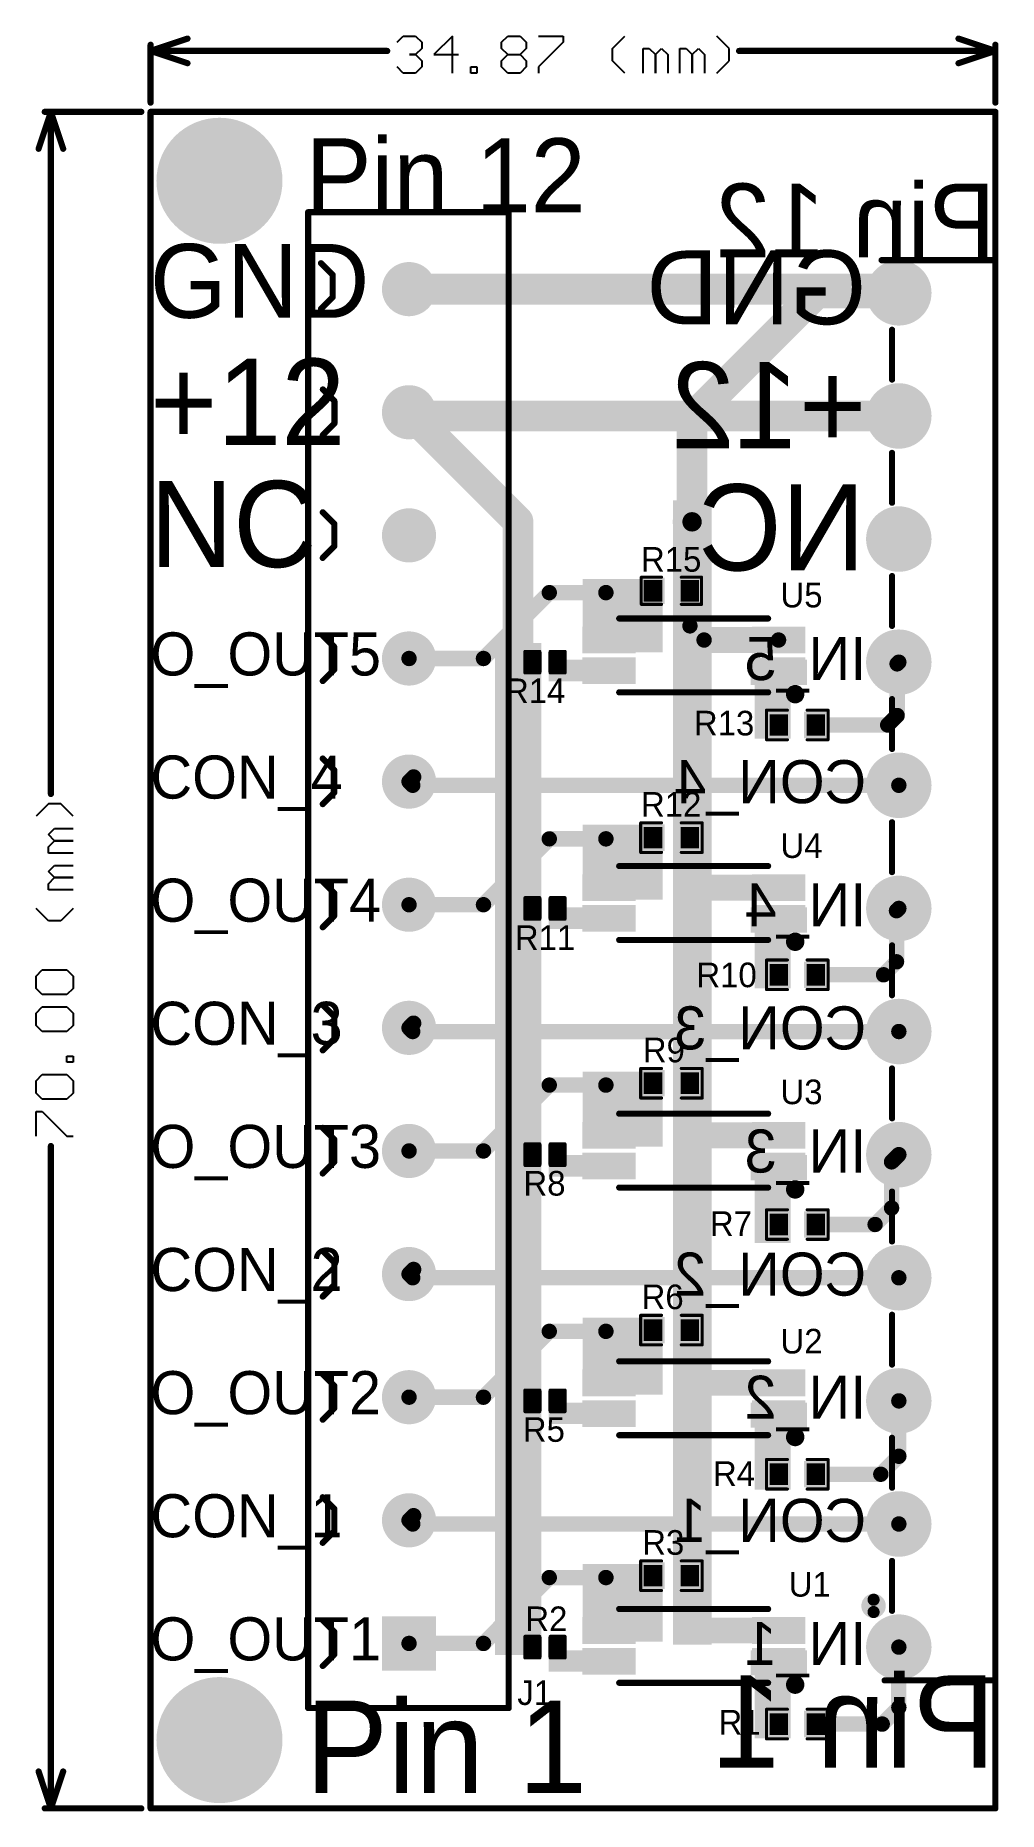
# Model space of a CAD drawing. Header units: millimetres. Extents: x 0.81 to 2.38, y 1.5 to 4.39.
import ezdxf

# ---------------------------------------------------------------- set-up
doc = ezdxf.new("R2010")
doc.units = ezdxf.units.MM
doc.header["$MEASUREMENT"] = 0
for name, color, linetype in [('BottomLayer', 5, 'Continuous'), ('BottomOverlay', 54, 'Continuous'), ('BottomSolder', 6, 'Continuous'), ('Mechanical1', 6, 'Continuous'), ('Mechanical2', 216, 'Continuous'), ('MultiLayer', 9, 'Continuous'), ('PadHoleLayer', 156, 'Continuous'), ('TopLayer', 1, 'Continuous'), ('TopOverlay', 2, 'Continuous'), ('TopPaste', 8, 'Continuous'), ('TopSolder', 216, 'Continuous'), ('ViaHoleLayer', 16, 'Continuous')]:
    doc.layers.add(name, color=color, linetype=linetype)

msp = doc.modelspace()

# ---------------------------------------------------------------- texts
at = {"layer": 'BottomOverlay', "text_generation_flag": 2}
for s, height, p in [('Pin 12', 0.12, (2.373, 4.0245)), ('GND', 0.12, (2.163, 3.9159)), ('+12', 0.14, (2.163, 3.7145)), ('NC', 0.14, (2.161, 3.516)), ('IN_5', 0.07, (2.163, 3.3379)), ('CON_4', 0.07, (2.163, 3.1379)), ('IN_4', 0.07, (2.163, 2.9379)), ('CON_3', 0.07, (2.163, 2.7379)), ('IN_3', 0.07, (2.163, 2.5379)), ('CON_2', 0.07, (2.163, 2.3379)), ('IN_2', 0.07, (2.163, 2.1379)), ('CON_1', 0.07, (2.163, 1.9379)), ('IN_1', 0.07, (2.163, 1.7379)), ('Pin 1', 0.15, (2.373, 1.571))]:
    msp.add_text(s, height=height, rotation=360, dxfattribs=at).set_placement(p)
at = {"layer": 'TopOverlay'}
for s, height, p in [('Pin 12', 0.12, (1.252, 4.098)), ('O_OUT5', 0.07, (1, 3.3454)), ('CON_4', 0.07, (1, 3.1454)), ('O_OUT4', 0.07, (1, 2.9454)), ('CON_3', 0.07, (1, 2.7454)), ('O_OUT3', 0.07, (1, 2.5454)), ('CON_2', 0.07, (1, 2.3454)), ('O_OUT2', 0.07, (1, 2.1454)), ('CON_1', 0.07, (1, 1.9454)), ('O_OUT1', 0.07, (1, 1.7454)), ('Pin 1', 0.15, (1.252, 1.53))]:
    msp.add_text(s, height=height, rotation=360, dxfattribs=at).set_placement(p)
for s, height, p in [('GND', 0.12, (0.999, 3.9264)), ('+12', 0.14, (0.999, 3.72)), ('NC', 0.14, (0.999, 3.5215)), ('R15', 0.04, (1.797, 3.514)), ('U5', 0.04, (2.0237, 3.456)), ('R14', 0.04, (1.576, 3.3005)), ('R13', 0.04, (1.883, 3.248)), ('R12', 0.04, (1.797, 3.116)), ('U4', 0.04, (2.0237, 3.049)), ('R11', 0.04, (1.592, 2.8995)), ('R10', 0.04, (1.887, 2.839)), ('R9', 0.04, (1.8, 2.717)), ('U3', 0.04, (2.0237, 2.649)), ('R8', 0.04, (1.606, 2.5005)), ('R7', 0.04, (1.909, 2.435)), ('R6', 0.04, (1.798, 2.316)), ('U2', 0.04, (2.0237, 2.244)), ('R5', 0.04, (1.605, 2.1005)), ('R4', 0.04, (1.914, 2.029)), ('R3', 0.04, (1.799, 1.917)), ('U1', 0.04, (2.037, 1.849)), ('R2', 0.04, (1.609, 1.793)), ('J1', 0.04, (1.596, 1.673)), ('R1', 0.04, (1.923, 1.625))]:
    msp.add_text(s, height=height, dxfattribs=at).set_placement(p)

# ---------------------------------------------------------------- blocks, each defined once
blk = doc.blocks.new('PS2801C_1_F3_A_1')
at = {"layer": 'TopLayer'}
for points in [[(-0.0394, -0.0177), (0.0394, -0.0177), (-0.0394, 0.0177), (0.0394, 0.0177)], [(0.2362, -0.0177), (0.315, -0.0177), (0.2362, 0.0177), (0.315, 0.0177)], [(-0.0394, -0.0677), (0.0394, -0.0677), (-0.0394, -0.0323), (0.0394, -0.0323)], [(0.2362, -0.0677), (0.315, -0.0677), (0.2362, -0.0323), (0.315, -0.0323)]]:
    blk.add_solid(points, dxfattribs=at)
at = {"layer": 'TopOverlay'}
for points, const_width in [([(-0.0199, 0.038, 1), (-0.0341, 0.038, 1)], 0.0157), ([(-0.038, 0.038, 1), (-0.0301, 0.038, 1)], 0.00787), ([(-0.0239, 0.038, 1), (-0.016, 0.038, 1)], 0.00787), ([(0.0145, 0.035, 1), (0.0195, 0.035, 1)], 0.005), ([(0.2565, 0.035, 1), (0.2615, 0.035, 1)], 0.005), ([(0.0145, -0.085, 1), (0.0195, -0.085, 1)], 0.005), ([(0.2565, -0.085, 1), (0.2615, -0.085, 1)], 0.005)]:
    blk.add_lwpolyline(points, format="xyb", close=True, dxfattribs=dict(at, const_width=const_width))
at = {"layer": 'TopOverlay', "const_width": 0.01}
for points in [[(0.259, 0.035), (0.017, 0.035)], [(0.259, -0.085), (0.017, -0.085)]]:
    blk.add_lwpolyline(points, dxfattribs=at)
at = {"layer": 'TopPaste'}
for points in [[(-0.0394, -0.0177), (0.0394, -0.0177), (-0.0394, 0.0177), (0.0394, 0.0177)], [(0.2362, -0.0177), (0.315, -0.0177), (0.2362, 0.0177), (0.315, 0.0177)], [(-0.0394, -0.0677), (0.0394, -0.0677), (-0.0394, -0.0323), (0.0394, -0.0323)], [(0.2362, -0.0677), (0.315, -0.0677), (0.2362, -0.0323), (0.315, -0.0323)]]:
    blk.add_solid(points, dxfattribs=at)
at = {"layer": 'TopSolder'}
for points in [[(-0.0434, -0.0217), (0.0434, -0.0217), (-0.0434, 0.0217), (0.0434, 0.0217)], [(0.2322, -0.0217), (0.319, -0.0217), (0.2322, 0.0217), (0.319, 0.0217)], [(-0.0434, -0.0717), (0.0434, -0.0717), (-0.0434, -0.0283), (0.0434, -0.0283)], [(0.2322, -0.0717), (0.319, -0.0717), (0.2322, -0.0283), (0.319, -0.0283)]]:
    blk.add_solid(points, dxfattribs=at)
blk = doc.blocks.new('PS2801C_1_F3_A_2')
at = {"layer": 'TopLayer'}
for points in [[(-0.0394, -0.0177), (0.0394, -0.0177), (-0.0394, 0.0177), (0.0394, 0.0177)], [(0.2362, -0.0177), (0.315, -0.0177), (0.2362, 0.0177), (0.315, 0.0177)], [(-0.0394, -0.0677), (0.0394, -0.0677), (-0.0394, -0.0323), (0.0394, -0.0323)], [(0.2362, -0.0677), (0.315, -0.0677), (0.2362, -0.0323), (0.315, -0.0323)]]:
    blk.add_solid(points, dxfattribs=at)
at = {"layer": 'TopOverlay'}
for points, const_width in [([(-0.0199, 0.038, 1), (-0.0341, 0.038, 1)], 0.0157), ([(-0.038, 0.038, 1), (-0.0301, 0.038, 1)], 0.00787), ([(-0.0239, 0.038, 1), (-0.016, 0.038, 1)], 0.00787), ([(0.0145, 0.035, 1), (0.0195, 0.035, 1)], 0.005), ([(0.2565, 0.035, 1), (0.2615, 0.035, 1)], 0.005), ([(0.0145, -0.085, 1), (0.0195, -0.085, 1)], 0.005), ([(0.2565, -0.085, 1), (0.2615, -0.085, 1)], 0.005)]:
    blk.add_lwpolyline(points, format="xyb", close=True, dxfattribs=dict(at, const_width=const_width))
at = {"layer": 'TopOverlay', "const_width": 0.01}
for points in [[(0.259, 0.035), (0.017, 0.035)], [(0.259, -0.085), (0.017, -0.085)]]:
    blk.add_lwpolyline(points, dxfattribs=at)
at = {"layer": 'TopPaste'}
for points in [[(-0.0394, -0.0177), (0.0394, -0.0177), (-0.0394, 0.0177), (0.0394, 0.0177)], [(0.2362, -0.0177), (0.315, -0.0177), (0.2362, 0.0177), (0.315, 0.0177)], [(-0.0394, -0.0677), (0.0394, -0.0677), (-0.0394, -0.0323), (0.0394, -0.0323)], [(0.2362, -0.0677), (0.315, -0.0677), (0.2362, -0.0323), (0.315, -0.0323)]]:
    blk.add_solid(points, dxfattribs=at)
at = {"layer": 'TopSolder'}
for points in [[(-0.0434, -0.0217), (0.0434, -0.0217), (-0.0434, 0.0217), (0.0434, 0.0217)], [(0.2322, -0.0217), (0.319, -0.0217), (0.2322, 0.0217), (0.319, 0.0217)], [(-0.0434, -0.0717), (0.0434, -0.0717), (-0.0434, -0.0283), (0.0434, -0.0283)], [(0.2322, -0.0717), (0.319, -0.0717), (0.2322, -0.0283), (0.319, -0.0283)]]:
    blk.add_solid(points, dxfattribs=at)
blk = doc.blocks.new('PS2801C_1_F3_A_3')
at = {"layer": 'TopLayer'}
for points in [[(-0.0394, -0.0177), (0.0394, -0.0177), (-0.0394, 0.0177), (0.0394, 0.0177)], [(0.2362, -0.0177), (0.315, -0.0177), (0.2362, 0.0177), (0.315, 0.0177)], [(-0.0394, -0.0677), (0.0394, -0.0677), (-0.0394, -0.0323), (0.0394, -0.0323)], [(0.2362, -0.0677), (0.315, -0.0677), (0.2362, -0.0323), (0.315, -0.0323)]]:
    blk.add_solid(points, dxfattribs=at)
at = {"layer": 'TopOverlay'}
for points, const_width in [([(-0.0199, 0.038, 1), (-0.0341, 0.038, 1)], 0.0157), ([(-0.038, 0.038, 1), (-0.0301, 0.038, 1)], 0.00787), ([(-0.0239, 0.038, 1), (-0.016, 0.038, 1)], 0.00787), ([(0.0145, 0.035, 1), (0.0195, 0.035, 1)], 0.005), ([(0.2565, 0.035, 1), (0.2615, 0.035, 1)], 0.005), ([(0.0145, -0.085, 1), (0.0195, -0.085, 1)], 0.005), ([(0.2565, -0.085, 1), (0.2615, -0.085, 1)], 0.005)]:
    blk.add_lwpolyline(points, format="xyb", close=True, dxfattribs=dict(at, const_width=const_width))
at = {"layer": 'TopOverlay', "const_width": 0.01}
for points in [[(0.259, 0.035), (0.017, 0.035)], [(0.259, -0.085), (0.017, -0.085)]]:
    blk.add_lwpolyline(points, dxfattribs=at)
at = {"layer": 'TopPaste'}
for points in [[(-0.0394, -0.0177), (0.0394, -0.0177), (-0.0394, 0.0177), (0.0394, 0.0177)], [(0.2362, -0.0177), (0.315, -0.0177), (0.2362, 0.0177), (0.315, 0.0177)], [(-0.0394, -0.0677), (0.0394, -0.0677), (-0.0394, -0.0323), (0.0394, -0.0323)], [(0.2362, -0.0677), (0.315, -0.0677), (0.2362, -0.0323), (0.315, -0.0323)]]:
    blk.add_solid(points, dxfattribs=at)
at = {"layer": 'TopSolder'}
for points in [[(-0.0434, -0.0217), (0.0434, -0.0217), (-0.0434, 0.0217), (0.0434, 0.0217)], [(0.2322, -0.0217), (0.319, -0.0217), (0.2322, 0.0217), (0.319, 0.0217)], [(-0.0434, -0.0717), (0.0434, -0.0717), (-0.0434, -0.0283), (0.0434, -0.0283)], [(0.2322, -0.0717), (0.319, -0.0717), (0.2322, -0.0283), (0.319, -0.0283)]]:
    blk.add_solid(points, dxfattribs=at)
blk = doc.blocks.new('PS2801C_1_F3_A_4')
at = {"layer": 'TopLayer'}
for points in [[(-0.0394, -0.0177), (0.0394, -0.0177), (-0.0394, 0.0177), (0.0394, 0.0177)], [(0.2362, -0.0177), (0.315, -0.0177), (0.2362, 0.0177), (0.315, 0.0177)], [(-0.0394, -0.0677), (0.0394, -0.0677), (-0.0394, -0.0323), (0.0394, -0.0323)], [(0.2362, -0.0677), (0.315, -0.0677), (0.2362, -0.0323), (0.315, -0.0323)]]:
    blk.add_solid(points, dxfattribs=at)
at = {"layer": 'TopOverlay'}
for points, const_width in [([(-0.0199, 0.038, 1), (-0.0341, 0.038, 1)], 0.0157), ([(-0.038, 0.038, 1), (-0.0301, 0.038, 1)], 0.00787), ([(-0.0239, 0.038, 1), (-0.016, 0.038, 1)], 0.00787), ([(0.0145, 0.035, 1), (0.0195, 0.035, 1)], 0.005), ([(0.2565, 0.035, 1), (0.2615, 0.035, 1)], 0.005), ([(0.0145, -0.085, 1), (0.0195, -0.085, 1)], 0.005), ([(0.2565, -0.085, 1), (0.2615, -0.085, 1)], 0.005)]:
    blk.add_lwpolyline(points, format="xyb", close=True, dxfattribs=dict(at, const_width=const_width))
at = {"layer": 'TopOverlay', "const_width": 0.01}
for points in [[(0.259, 0.035), (0.017, 0.035)], [(0.259, -0.085), (0.017, -0.085)]]:
    blk.add_lwpolyline(points, dxfattribs=at)
at = {"layer": 'TopPaste'}
for points in [[(-0.0394, -0.0177), (0.0394, -0.0177), (-0.0394, 0.0177), (0.0394, 0.0177)], [(0.2362, -0.0177), (0.315, -0.0177), (0.2362, 0.0177), (0.315, 0.0177)], [(-0.0394, -0.0677), (0.0394, -0.0677), (-0.0394, -0.0323), (0.0394, -0.0323)], [(0.2362, -0.0677), (0.315, -0.0677), (0.2362, -0.0323), (0.315, -0.0323)]]:
    blk.add_solid(points, dxfattribs=at)
at = {"layer": 'TopSolder'}
for points in [[(-0.0434, -0.0217), (0.0434, -0.0217), (-0.0434, 0.0217), (0.0434, 0.0217)], [(0.2322, -0.0217), (0.319, -0.0217), (0.2322, 0.0217), (0.319, 0.0217)], [(-0.0434, -0.0717), (0.0434, -0.0717), (-0.0434, -0.0283), (0.0434, -0.0283)], [(0.2322, -0.0717), (0.319, -0.0717), (0.2322, -0.0283), (0.319, -0.0283)]]:
    blk.add_solid(points, dxfattribs=at)
blk = doc.blocks.new('PS2801C_1_F3_A_5')
at = {"layer": 'TopLayer'}
for points in [[(-0.0394, -0.0177), (0.0394, -0.0177), (-0.0394, 0.0177), (0.0394, 0.0177)], [(0.2362, -0.0177), (0.315, -0.0177), (0.2362, 0.0177), (0.315, 0.0177)], [(-0.0394, -0.0677), (0.0394, -0.0677), (-0.0394, -0.0323), (0.0394, -0.0323)], [(0.2362, -0.0677), (0.315, -0.0677), (0.2362, -0.0323), (0.315, -0.0323)]]:
    blk.add_solid(points, dxfattribs=at)
at = {"layer": 'TopOverlay'}
for points, const_width in [([(-0.0199, 0.038, 1), (-0.0341, 0.038, 1)], 0.0157), ([(-0.038, 0.038, 1), (-0.0301, 0.038, 1)], 0.00787), ([(-0.0239, 0.038, 1), (-0.016, 0.038, 1)], 0.00787), ([(0.0145, 0.035, 1), (0.0195, 0.035, 1)], 0.005), ([(0.2565, 0.035, 1), (0.2615, 0.035, 1)], 0.005), ([(0.0145, -0.085, 1), (0.0195, -0.085, 1)], 0.005), ([(0.2565, -0.085, 1), (0.2615, -0.085, 1)], 0.005)]:
    blk.add_lwpolyline(points, format="xyb", close=True, dxfattribs=dict(at, const_width=const_width))
at = {"layer": 'TopOverlay', "const_width": 0.01}
for points in [[(0.259, 0.035), (0.017, 0.035)], [(0.259, -0.085), (0.017, -0.085)]]:
    blk.add_lwpolyline(points, dxfattribs=at)
at = {"layer": 'TopPaste'}
for points in [[(-0.0394, -0.0177), (0.0394, -0.0177), (-0.0394, 0.0177), (0.0394, 0.0177)], [(0.2362, -0.0177), (0.315, -0.0177), (0.2362, 0.0177), (0.315, 0.0177)], [(-0.0394, -0.0677), (0.0394, -0.0677), (-0.0394, -0.0323), (0.0394, -0.0323)], [(0.2362, -0.0677), (0.315, -0.0677), (0.2362, -0.0323), (0.315, -0.0323)]]:
    blk.add_solid(points, dxfattribs=at)
at = {"layer": 'TopSolder'}
for points in [[(-0.0434, -0.0217), (0.0434, -0.0217), (-0.0434, 0.0217), (0.0434, 0.0217)], [(0.2322, -0.0217), (0.319, -0.0217), (0.2322, 0.0217), (0.319, 0.0217)], [(-0.0434, -0.0717), (0.0434, -0.0717), (-0.0434, -0.0283), (0.0434, -0.0283)], [(0.2322, -0.0717), (0.319, -0.0717), (0.2322, -0.0283), (0.319, -0.0283)]]:
    blk.add_solid(points, dxfattribs=at)
blk = doc.blocks.new('R__0603_6')
at = {"layer": 'TopLayer'}
for points in [[(-0.015, -0.0175), (-0.015, 0.0175), (-0.045, -0.0175), (-0.045, 0.0175)], [(0.045, -0.0175), (0.045, 0.0175), (0.015, -0.0175), (0.015, 0.0175)]]:
    blk.add_solid(points, dxfattribs=at)
at = {"layer": 'TopOverlay', "const_width": 0.005}
for points in [[(-0.049, 0.022), (-0.016, 0.022)], [(-0.049, -0.022), (-0.049, 0.022)], [(0.016, 0.022), (0.049, 0.022)], [(0.049, -0.022), (0.049, 0.022)], [(-0.049, -0.022), (-0.016, -0.022)], [(0.016, -0.022), (0.049, -0.022)]]:
    blk.add_lwpolyline(points, dxfattribs=at)
at = {"layer": 'TopOverlay', "const_width": 0.0025}
for points in [[(-0.05025, 0.022, 1), (-0.04775, 0.022, 1)], [(-0.05025, 0.022, 1), (-0.04775, 0.022, 1)], [(-0.01725, 0.022, 1), (-0.01475, 0.022, 1)], [(0.01475, 0.022, 1), (0.01725, 0.022, 1)], [(0.04775, 0.022, 1), (0.05025, 0.022, 1)], [(0.04775, 0.022, 1), (0.05025, 0.022, 1)], [(-0.05025, -0.022, 1), (-0.04775, -0.022, 1)], [(-0.05025, -0.022, 1), (-0.04775, -0.022, 1)], [(-0.01725, -0.022, 1), (-0.01475, -0.022, 1)], [(0.01475, -0.022, 1), (0.01725, -0.022, 1)], [(0.04775, -0.022, 1), (0.05025, -0.022, 1)], [(0.04775, -0.022, 1), (0.05025, -0.022, 1)]]:
    blk.add_lwpolyline(points, format="xyb", close=True, dxfattribs=at)
at = {"layer": 'TopPaste'}
for points in [[(-0.015, -0.0175), (-0.015, 0.0175), (-0.045, -0.0175), (-0.045, 0.0175)], [(0.045, -0.0175), (0.045, 0.0175), (0.015, -0.0175), (0.015, 0.0175)]]:
    blk.add_solid(points, dxfattribs=at)
at = {"layer": 'TopSolder'}
for points in [[(-0.011, -0.0215), (-0.011, 0.0215), (-0.049, -0.0215), (-0.049, 0.0215)], [(0.049, -0.0215), (0.049, 0.0215), (0.011, -0.0215), (0.011, 0.0215)]]:
    blk.add_solid(points, dxfattribs=at)
blk = doc.blocks.new('5_08___M____H______B_7')
at = {"layer": 'BottomLayer', "const_width": 0.0492}
for points in [[(-0.0246, 0, 1), (0.0246, 0, 1)], [(0.1754, 0, 1), (0.2246, 0, 1)], [(0.3754, 0, 1), (0.4246, 0, 1)], [(0.5754, 0, 1), (0.6246, 0, 1)], [(0.7754, 0, 1), (0.8246, 0, 1)], [(0.9754, 0, 1), (1.0246, 0, 1)], [(1.1754, 0, 1), (1.2246, 0, 1)], [(1.3754, 0, 1), (1.4246, 0, 1)], [(1.5754, 0, 1), (1.6246, 0, 1)], [(1.7754, 0, 1), (1.8246, 0, 1)], [(1.9754, 0, 1), (2.0246, 0, 1)], [(2.1754, 0, 1), (2.2246, 0, 1)]]:
    blk.add_lwpolyline(points, format="xyb", close=True, dxfattribs=at)
at = {"layer": 'BottomOverlay'}
for points, const_width in [([(0.077, 0.041, 1), (0.057, 0.041, 1)], 0.0197), ([(0.0521, 0.041, 1), (0.0619, 0.041, 1)], 0.00984), ([(0.0721, 0.041, 1), (0.0819, 0.041, 1)], 0.00984), ([(2.2505, 0.028, 1), (2.2555, 0.028, 1)], 0.005), ([(-0.0565, 0.023, 1), (-0.0515, 0.023, 1)], 0.005), ([(0.0565, 0.011, 1), (0.0615, 0.011, 1)], 0.005), ([(0.1375, 0.011, 1), (0.1425, 0.011, 1)], 0.005), ([(0.2565, 0.011, 1), (0.2615, 0.011, 1)], 0.005), ([(0.3375, 0.011, 1), (0.3425, 0.011, 1)], 0.005), ([(0.4565, 0.011, 1), (0.4615, 0.011, 1)], 0.005), ([(0.5375, 0.011, 1), (0.5425, 0.011, 1)], 0.005), ([(0.6565, 0.011, 1), (0.6615, 0.011, 1)], 0.005), ([(0.7375, 0.011, 1), (0.7425, 0.011, 1)], 0.005), ([(0.8565, 0.011, 1), (0.8615, 0.011, 1)], 0.005), ([(0.9375, 0.011, 1), (0.9425, 0.011, 1)], 0.005), ([(1.0565, 0.011, 1), (1.0615, 0.011, 1)], 0.005), ([(1.1375, 0.011, 1), (1.1425, 0.011, 1)], 0.005), ([(1.2565, 0.011, 1), (1.2615, 0.011, 1)], 0.005), ([(1.3375, 0.011, 1), (1.3425, 0.011, 1)], 0.005), ([(1.4565, 0.011, 1), (1.4615, 0.011, 1)], 0.005), ([(1.5375, 0.011, 1), (1.5425, 0.011, 1)], 0.005), ([(1.6565, 0.011, 1), (1.6615, 0.011, 1)], 0.005), ([(1.7375, 0.011, 1), (1.7425, 0.011, 1)], 0.005), ([(1.8565, 0.011, 1), (1.8615, 0.011, 1)], 0.005), ([(1.9375, 0.011, 1), (1.9425, 0.011, 1)], 0.005), ([(2.0565, 0.011, 1), (2.0615, 0.011, 1)], 0.005), ([(2.1375, 0.011, 1), (2.1425, 0.011, 1)], 0.005), ([(-0.0565, -0.157, 1), (-0.0515, -0.157, 1)], 0.005), ([(-0.0565, -0.157, 1), (-0.0515, -0.157, 1)], 0.005), ([(2.2505, -0.157, 1), (2.2555, -0.157, 1)], 0.005), ([(2.2505, -0.157, 1), (2.2555, -0.157, 1)], 0.005)]:
    blk.add_lwpolyline(points, format="xyb", close=True, dxfattribs=dict(at, const_width=const_width))
at = {"layer": 'BottomOverlay', "const_width": 0.01}
for points in [[(2.253, 0.028), (2.253, -0.157)], [(-0.054, 0.023), (-0.054, -0.157)], [(0.059, 0.011), (0.14, 0.011)], [(0.259, 0.011), (0.34, 0.011)], [(0.459, 0.011), (0.54, 0.011)], [(0.659, 0.011), (0.74, 0.011)], [(0.859, 0.011), (0.94, 0.011)], [(1.059, 0.011), (1.14, 0.011)], [(1.259, 0.011), (1.34, 0.011)], [(1.459, 0.011), (1.54, 0.011)], [(1.659, 0.011), (1.74, 0.011)], [(1.859, 0.011), (1.94, 0.011)], [(2.059, 0.011), (2.14, 0.011)], [(-0.054, -0.157), (2.253, -0.157)]]:
    blk.add_lwpolyline(points, dxfattribs=at)
at = {"layer": 'BottomSolder', "const_width": 0.0532}
for points in [[(-0.0266, 0, 1), (0.0266, 0, 1)], [(0.1734, 0, 1), (0.2266, 0, 1)], [(0.3734, 0, 1), (0.4266, 0, 1)], [(0.5734, 0, 1), (0.6266, 0, 1)], [(0.7734, 0, 1), (0.8266, 0, 1)], [(0.9734, 0, 1), (1.0266, 0, 1)], [(1.1734, 0, 1), (1.2266, 0, 1)], [(1.3734, 0, 1), (1.4266, 0, 1)], [(1.5734, 0, 1), (1.6266, 0, 1)], [(1.7734, 0, 1), (1.8266, 0, 1)], [(1.9734, 0, 1), (2.0266, 0, 1)], [(2.1734, 0, 1), (2.2266, 0, 1)]]:
    blk.add_lwpolyline(points, format="xyb", close=True, dxfattribs=at)
at = {"layer": 'MultiLayer', "const_width": 0.0492}
for points in [[(-0.0246, 0, 1), (0.0246, 0, 1)], [(0.1754, 0, 1), (0.2246, 0, 1)], [(0.3754, 0, 1), (0.4246, 0, 1)], [(0.5754, 0, 1), (0.6246, 0, 1)], [(0.7754, 0, 1), (0.8246, 0, 1)], [(0.9754, 0, 1), (1.0246, 0, 1)], [(1.1754, 0, 1), (1.2246, 0, 1)], [(1.3754, 0, 1), (1.4246, 0, 1)], [(1.5754, 0, 1), (1.6246, 0, 1)], [(1.7754, 0, 1), (1.8246, 0, 1)], [(1.9754, 0, 1), (2.0246, 0, 1)], [(2.1754, 0, 1), (2.2246, 0, 1)]]:
    blk.add_lwpolyline(points, format="xyb", close=True, dxfattribs=at)
at = {"layer": 'PadHoleLayer', "const_width": 0.0295}
for points in [[(-0.0148, 0, 1), (0.0148, 0, 1)], [(0.1852, 0, 1), (0.2148, 0, 1)], [(0.3852, 0, 1), (0.4148, 0, 1)], [(0.5852, 0, 1), (0.6148, 0, 1)], [(0.7852, 0, 1), (0.8148, 0, 1)], [(0.9852, 0, 1), (1.0148, 0, 1)], [(1.1852, 0, 1), (1.2148, 0, 1)], [(1.3852, 0, 1), (1.4148, 0, 1)], [(1.5852, 0, 1), (1.6148, 0, 1)], [(1.7852, 0, 1), (1.8148, 0, 1)], [(1.9852, 0, 1), (2.0148, 0, 1)], [(2.1852, 0, 1), (2.2148, 0, 1)]]:
    blk.add_lwpolyline(points, format="xyb", close=True, dxfattribs=at)
at = {"layer": 'TopLayer', "const_width": 0.0492}
for points in [[(-0.0246, 0, 1), (0.0246, 0, 1)], [(0.1754, 0, 1), (0.2246, 0, 1)], [(0.3754, 0, 1), (0.4246, 0, 1)], [(0.5754, 0, 1), (0.6246, 0, 1)], [(0.7754, 0, 1), (0.8246, 0, 1)], [(0.9754, 0, 1), (1.0246, 0, 1)], [(1.1754, 0, 1), (1.2246, 0, 1)], [(1.3754, 0, 1), (1.4246, 0, 1)], [(1.5754, 0, 1), (1.6246, 0, 1)], [(1.7754, 0, 1), (1.8246, 0, 1)], [(1.9754, 0, 1), (2.0246, 0, 1)], [(2.1754, 0, 1), (2.2246, 0, 1)]]:
    blk.add_lwpolyline(points, format="xyb", close=True, dxfattribs=at)
at = {"layer": 'TopSolder', "const_width": 0.0532}
for points in [[(-0.0266, 0, 1), (0.0266, 0, 1)], [(0.1734, 0, 1), (0.2266, 0, 1)], [(0.3734, 0, 1), (0.4266, 0, 1)], [(0.5734, 0, 1), (0.6266, 0, 1)], [(0.7734, 0, 1), (0.8266, 0, 1)], [(0.9734, 0, 1), (1.0266, 0, 1)], [(1.1734, 0, 1), (1.2266, 0, 1)], [(1.3734, 0, 1), (1.4266, 0, 1)], [(1.5734, 0, 1), (1.6266, 0, 1)], [(1.7734, 0, 1), (1.8266, 0, 1)], [(1.9734, 0, 1), (2.0266, 0, 1)], [(2.1734, 0, 1), (2.2266, 0, 1)]]:
    blk.add_lwpolyline(points, format="xyb", close=True, dxfattribs=at)
blk = doc.blocks.new('T________B_____12_P___8')
at = {"layer": 'BottomLayer', "const_width": 0.04}
for points in [[(0.18, 0, 1), (0.22, 0, 1)], [(0.38, 0, 1), (0.42, 0, 1)], [(0.58, 0, 1), (0.62, 0, 1)], [(0.78, 0, 1), (0.82, 0, 1)], [(0.98, 0, 1), (1.02, 0, 1)], [(1.18, 0, 1), (1.22, 0, 1)], [(1.38, 0, 1), (1.42, 0, 1)], [(1.58, 0, 1), (1.62, 0, 1)], [(1.78, 0, 1), (1.82, 0, 1)], [(1.98, 0, 1), (2.02, 0, 1)], [(2.18, 0, 1), (2.22, 0, 1)]]:
    blk.add_lwpolyline(points, format="xyb", close=True, dxfattribs=at)
at = {"layer": 'BottomLayer'}
blk.add_solid([(-0.04, 0.04), (-0.04, -0.04), (0.04, 0.04), (0.04, -0.04)], dxfattribs=at)
at = {"layer": 'BottomSolder', "const_width": 0.044}
for points in [[(0.178, 0, 1), (0.222, 0, 1)], [(0.378, 0, 1), (0.422, 0, 1)], [(0.578, 0, 1), (0.622, 0, 1)], [(0.778, 0, 1), (0.822, 0, 1)], [(0.978, 0, 1), (1.022, 0, 1)], [(1.178, 0, 1), (1.222, 0, 1)], [(1.378, 0, 1), (1.422, 0, 1)], [(1.578, 0, 1), (1.622, 0, 1)], [(1.778, 0, 1), (1.822, 0, 1)], [(1.978, 0, 1), (2.022, 0, 1)], [(2.178, 0, 1), (2.222, 0, 1)]]:
    blk.add_lwpolyline(points, format="xyb", close=True, dxfattribs=at)
at = {"layer": 'BottomSolder'}
blk.add_solid([(-0.044, 0.044), (-0.044, -0.044), (0.044, 0.044), (0.044, -0.044)], dxfattribs=at)
at = {"layer": 'MultiLayer', "const_width": 0.04}
for points in [[(0.18, 0, 1), (0.22, 0, 1)], [(0.38, 0, 1), (0.42, 0, 1)], [(0.58, 0, 1), (0.62, 0, 1)], [(0.78, 0, 1), (0.82, 0, 1)], [(0.98, 0, 1), (1.02, 0, 1)], [(1.18, 0, 1), (1.22, 0, 1)], [(1.38, 0, 1), (1.42, 0, 1)], [(1.58, 0, 1), (1.62, 0, 1)], [(1.78, 0, 1), (1.82, 0, 1)], [(1.98, 0, 1), (2.02, 0, 1)], [(2.18, 0, 1), (2.22, 0, 1)]]:
    blk.add_lwpolyline(points, format="xyb", close=True, dxfattribs=at)
at = {"layer": 'MultiLayer'}
blk.add_solid([(-0.04, 0.04), (-0.04, -0.04), (0.04, 0.04), (0.04, -0.04)], dxfattribs=at)
at = {"layer": 'PadHoleLayer', "const_width": 0.0275}
for points in [[(-0.0138, 0, 1), (0.0138, 0, 1)], [(0.1862, 0, 1), (0.2137, 0, 1)], [(0.3862, 0, 1), (0.4138, 0, 1)], [(0.5863, 0, 1), (0.6138, 0, 1)], [(0.7863, 0, 1), (0.8137, 0, 1)], [(0.9862, 0, 1), (1.0137, 0, 1)], [(1.1863, 0, 1), (1.2138, 0, 1)], [(1.3862, 0, 1), (1.4138, 0, 1)], [(1.5862, 0, 1), (1.6138, 0, 1)], [(1.7862, 0, 1), (1.8137, 0, 1)], [(1.9863, 0, 1), (2.0137, 0, 1)], [(2.1862, 0, 1), (2.2138, 0, 1)]]:
    blk.add_lwpolyline(points, format="xyb", close=True, dxfattribs=at)
at = {"layer": 'TopLayer', "const_width": 0.04}
for points in [[(0.18, 0, 1), (0.22, 0, 1)], [(0.38, 0, 1), (0.42, 0, 1)], [(0.58, 0, 1), (0.62, 0, 1)], [(0.78, 0, 1), (0.82, 0, 1)], [(0.98, 0, 1), (1.02, 0, 1)], [(1.18, 0, 1), (1.22, 0, 1)], [(1.38, 0, 1), (1.42, 0, 1)], [(1.58, 0, 1), (1.62, 0, 1)], [(1.78, 0, 1), (1.82, 0, 1)], [(1.98, 0, 1), (2.02, 0, 1)], [(2.18, 0, 1), (2.22, 0, 1)]]:
    blk.add_lwpolyline(points, format="xyb", close=True, dxfattribs=at)
at = {"layer": 'TopLayer'}
blk.add_solid([(-0.04, 0.04), (-0.04, -0.04), (0.04, 0.04), (0.04, -0.04)], dxfattribs=at)
at = {"layer": 'TopOverlay', "const_width": 0.01}
for points in [[(2.325, 0.164), (-0.105, 0.164)], [(-0.105, 0.164), (-0.105, -0.162)], [(-0.0366, 0.1402), (-0.0178, 0.1214)], [(0.0375, 0.1402), (0.0187, 0.1214)], [(0.1634, 0.1402), (0.1822, 0.1214)], [(0.2375, 0.1402), (0.2187, 0.1214)], [(0.3634, 0.1402), (0.3822, 0.1214)], [(0.4375, 0.1402), (0.4187, 0.1214)], [(0.5634, 0.1402), (0.5822, 0.1214)], [(0.6375, 0.1402), (0.6187, 0.1214)], [(0.7634, 0.1402), (0.7822, 0.1214)], [(0.8375, 0.1402), (0.8187, 0.1214)], [(0.9634, 0.1402), (0.9822, 0.1214)], [(1.0375, 0.1402), (1.0187, 0.1214)], [(1.1634, 0.1402), (1.1822, 0.1214)], [(1.1634, 0.1402), (1.1822, 0.1214)], [(1.2375, 0.1402), (1.2187, 0.1214)], [(1.2375, 0.1402), (1.2187, 0.1214)], [(1.3634, 0.1402), (1.3822, 0.1214)], [(1.3634, 0.1402), (1.3822, 0.1214)], [(1.4375, 0.1402), (1.4187, 0.1214)], [(1.4375, 0.1402), (1.4187, 0.1214)], [(1.5634, 0.1402), (1.5822, 0.1214)], [(1.6375, 0.1402), (1.6187, 0.1214)], [(1.7634, 0.1402), (1.7822, 0.1214)], [(1.8375, 0.1402), (1.8187, 0.1214)], [(1.963, 0.14), (1.9818, 0.1212)], [(2.0371, 0.14), (2.0183, 0.1212)], [(2.168, 0.143), (2.1868, 0.1242)], [(2.2421, 0.143), (2.2233, 0.1242)], [(2.325, 0.163), (2.325, -0.162)], [(-0.0178, 0.1214), (0.0187, 0.1214)], [(0.1822, 0.1214), (0.2187, 0.1214)], [(0.3822, 0.1214), (0.4187, 0.1214)], [(0.5822, 0.1214), (0.6187, 0.1214)], [(0.7822, 0.1214), (0.8187, 0.1214)], [(0.9822, 0.1214), (1.0187, 0.1214)], [(1.1822, 0.1214), (1.2187, 0.1214)], [(1.1822, 0.1214), (1.2187, 0.1214)], [(1.3822, 0.1214), (1.4187, 0.1214)], [(1.3822, 0.1214), (1.4187, 0.1214)], [(1.5822, 0.1214), (1.6187, 0.1214)], [(1.7822, 0.1214), (1.8187, 0.1214)], [(1.9818, 0.1212), (2.0183, 0.1212)], [(2.1868, 0.1242), (2.2233, 0.1242)], [(-0.105, -0.162), (2.325, -0.162)]]:
    blk.add_lwpolyline(points, dxfattribs=at)
at = {"layer": 'TopOverlay', "const_width": 0.005}
for points in [[(-0.1075, 0.164, 1), (-0.1025, 0.164, 1)], [(-0.1075, 0.164, 1), (-0.1025, 0.164, 1)], [(-0.0391, 0.1402, 1), (-0.0341, 0.1402, 1)], [(0.035, 0.1402, 1), (0.04, 0.1402, 1)], [(0.1609, 0.1402, 1), (0.1659, 0.1402, 1)], [(0.235, 0.1402, 1), (0.24, 0.1402, 1)], [(0.3609, 0.1402, 1), (0.3659, 0.1402, 1)], [(0.435, 0.1402, 1), (0.44, 0.1402, 1)], [(0.5609, 0.1402, 1), (0.5659, 0.1402, 1)], [(0.635, 0.1402, 1), (0.64, 0.1402, 1)], [(0.7609, 0.1402, 1), (0.7659, 0.1402, 1)], [(0.835, 0.1402, 1), (0.84, 0.1402, 1)], [(0.9609, 0.1402, 1), (0.9659, 0.1402, 1)], [(1.035, 0.1402, 1), (1.04, 0.1402, 1)], [(1.1609, 0.1402, 1), (1.1659, 0.1402, 1)], [(1.1609, 0.1402, 1), (1.1659, 0.1402, 1)], [(1.235, 0.1402, 1), (1.24, 0.1402, 1)], [(1.235, 0.1402, 1), (1.24, 0.1402, 1)], [(1.3609, 0.1402, 1), (1.3659, 0.1402, 1)], [(1.3609, 0.1402, 1), (1.3659, 0.1402, 1)], [(1.435, 0.1402, 1), (1.44, 0.1402, 1)], [(1.435, 0.1402, 1), (1.44, 0.1402, 1)], [(1.5609, 0.1402, 1), (1.5659, 0.1402, 1)], [(1.635, 0.1402, 1), (1.64, 0.1402, 1)], [(1.7609, 0.1402, 1), (1.7659, 0.1402, 1)], [(1.835, 0.1402, 1), (1.84, 0.1402, 1)], [(1.9605, 0.14, 1), (1.9655, 0.14, 1)], [(2.0346, 0.14, 1), (2.0396, 0.14, 1)], [(2.1655, 0.143, 1), (2.1705, 0.143, 1)], [(2.2396, 0.143, 1), (2.2446, 0.143, 1)], [(2.3225, 0.164, 1), (2.3275, 0.164, 1)], [(2.3225, 0.163, 1), (2.3275, 0.163, 1)], [(-0.0203, 0.1214, 1), (-0.0153, 0.1214, 1)], [(-0.0203, 0.1214, 1), (-0.0153, 0.1214, 1)], [(0.0162, 0.1214, 1), (0.0212, 0.1214, 1)], [(0.0162, 0.1214, 1), (0.0212, 0.1214, 1)], [(0.1797, 0.1214, 1), (0.1847, 0.1214, 1)], [(0.1797, 0.1214, 1), (0.1847, 0.1214, 1)], [(0.2162, 0.1214, 1), (0.2212, 0.1214, 1)], [(0.2162, 0.1214, 1), (0.2212, 0.1214, 1)], [(0.3797, 0.1214, 1), (0.3847, 0.1214, 1)], [(0.3797, 0.1214, 1), (0.3847, 0.1214, 1)], [(0.4162, 0.1214, 1), (0.4212, 0.1214, 1)], [(0.4162, 0.1214, 1), (0.4212, 0.1214, 1)], [(0.5797, 0.1214, 1), (0.5847, 0.1214, 1)], [(0.5797, 0.1214, 1), (0.5847, 0.1214, 1)], [(0.6162, 0.1214, 1), (0.6212, 0.1214, 1)], [(0.6162, 0.1214, 1), (0.6212, 0.1214, 1)], [(0.7797, 0.1214, 1), (0.7847, 0.1214, 1)], [(0.7797, 0.1214, 1), (0.7847, 0.1214, 1)], [(0.8162, 0.1214, 1), (0.8212, 0.1214, 1)], [(0.8162, 0.1214, 1), (0.8212, 0.1214, 1)], [(0.9797, 0.1214, 1), (0.9847, 0.1214, 1)], [(0.9797, 0.1214, 1), (0.9847, 0.1214, 1)], [(1.0162, 0.1214, 1), (1.0212, 0.1214, 1)], [(1.0162, 0.1214, 1), (1.0212, 0.1214, 1)], [(1.1797, 0.1214, 1), (1.1847, 0.1214, 1)], [(1.1797, 0.1214, 1), (1.1847, 0.1214, 1)], [(1.1797, 0.1214, 1), (1.1847, 0.1214, 1)], [(1.1797, 0.1214, 1), (1.1847, 0.1214, 1)], [(1.2162, 0.1214, 1), (1.2212, 0.1214, 1)], [(1.2162, 0.1214, 1), (1.2212, 0.1214, 1)], [(1.2162, 0.1214, 1), (1.2212, 0.1214, 1)], [(1.2162, 0.1214, 1), (1.2212, 0.1214, 1)], [(1.3797, 0.1214, 1), (1.3847, 0.1214, 1)], [(1.3797, 0.1214, 1), (1.3847, 0.1214, 1)], [(1.3797, 0.1214, 1), (1.3847, 0.1214, 1)], [(1.3797, 0.1214, 1), (1.3847, 0.1214, 1)], [(1.4162, 0.1214, 1), (1.4212, 0.1214, 1)], [(1.4162, 0.1214, 1), (1.4212, 0.1214, 1)], [(1.4162, 0.1214, 1), (1.4212, 0.1214, 1)], [(1.4162, 0.1214, 1), (1.4212, 0.1214, 1)], [(1.5797, 0.1214, 1), (1.5847, 0.1214, 1)], [(1.5797, 0.1214, 1), (1.5847, 0.1214, 1)], [(1.6162, 0.1214, 1), (1.6212, 0.1214, 1)], [(1.6162, 0.1214, 1), (1.6212, 0.1214, 1)], [(1.7797, 0.1214, 1), (1.7847, 0.1214, 1)], [(1.7797, 0.1214, 1), (1.7847, 0.1214, 1)], [(1.8162, 0.1214, 1), (1.8212, 0.1214, 1)], [(1.8162, 0.1214, 1), (1.8212, 0.1214, 1)], [(1.9793, 0.1212, 1), (1.9843, 0.1212, 1)], [(1.9793, 0.1212, 1), (1.9843, 0.1212, 1)], [(2.0158, 0.1212, 1), (2.0208, 0.1212, 1)], [(2.0158, 0.1212, 1), (2.0208, 0.1212, 1)], [(2.1843, 0.1242, 1), (2.1893, 0.1242, 1)], [(2.1843, 0.1242, 1), (2.1893, 0.1242, 1)], [(2.2208, 0.1242, 1), (2.2258, 0.1242, 1)], [(2.2208, 0.1242, 1), (2.2258, 0.1242, 1)], [(-0.1075, -0.162, 1), (-0.1025, -0.162, 1)], [(-0.1075, -0.162, 1), (-0.1025, -0.162, 1)], [(2.3225, -0.162, 1), (2.3275, -0.162, 1)], [(2.3225, -0.162, 1), (2.3275, -0.162, 1)]]:
    blk.add_lwpolyline(points, format="xyb", close=True, dxfattribs=at)
at = {"layer": 'TopSolder', "const_width": 0.044}
for points in [[(0.178, 0, 1), (0.222, 0, 1)], [(0.378, 0, 1), (0.422, 0, 1)], [(0.578, 0, 1), (0.622, 0, 1)], [(0.778, 0, 1), (0.822, 0, 1)], [(0.978, 0, 1), (1.022, 0, 1)], [(1.178, 0, 1), (1.222, 0, 1)], [(1.378, 0, 1), (1.422, 0, 1)], [(1.578, 0, 1), (1.622, 0, 1)], [(1.778, 0, 1), (1.822, 0, 1)], [(1.978, 0, 1), (2.022, 0, 1)], [(2.178, 0, 1), (2.222, 0, 1)]]:
    blk.add_lwpolyline(points, format="xyb", close=True, dxfattribs=at)
at = {"layer": 'TopSolder'}
blk.add_solid([(-0.044, 0.044), (-0.044, -0.044), (0.044, 0.044), (0.044, -0.044)], dxfattribs=at)
blk = doc.blocks.new('R__0402_9')
at = {"layer": 'TopLayer'}
for points in [[(-0.0095, -0.0125), (-0.0095, 0.0125), (-0.0275, -0.0125), (-0.0275, 0.0125)], [(0.0275, -0.0125), (0.0275, 0.0125), (0.0095, -0.0125), (0.0095, 0.0125)]]:
    blk.add_solid(points, dxfattribs=at)
at = {"layer": 'TopOverlay', "const_width": 0.005}
for points in [[(-0.0085, 0.0175), (-0.0325, 0.0175)], [(-0.0325, 0.0175), (-0.0325, -0.0175)], [(0.0325, 0.0175), (0.0085, 0.0175)], [(0.0325, 0.0175), (0.0325, -0.0175)], [(-0.0085, -0.0175), (-0.0325, -0.0175)], [(0.0325, -0.0175), (0.0085, -0.0175)]]:
    blk.add_lwpolyline(points, dxfattribs=at)
at = {"layer": 'TopOverlay', "const_width": 0.0025}
for points in [[(-0.03375, 0.0175, 1), (-0.03125, 0.0175, 1)], [(-0.03375, 0.0175, 1), (-0.03125, 0.0175, 1)], [(-0.00975, 0.0175, 1), (-0.00725, 0.0175, 1)], [(0.00725, 0.0175, 1), (0.00975, 0.0175, 1)], [(0.03125, 0.0175, 1), (0.03375, 0.0175, 1)], [(0.03125, 0.0175, 1), (0.03375, 0.0175, 1)], [(-0.03375, -0.0175, 1), (-0.03125, -0.0175, 1)], [(-0.03375, -0.0175, 1), (-0.03125, -0.0175, 1)], [(-0.00975, -0.0175, 1), (-0.00725, -0.0175, 1)], [(0.00725, -0.0175, 1), (0.00975, -0.0175, 1)], [(0.03125, -0.0175, 1), (0.03375, -0.0175, 1)], [(0.03125, -0.0175, 1), (0.03375, -0.0175, 1)]]:
    blk.add_lwpolyline(points, format="xyb", close=True, dxfattribs=at)
at = {"layer": 'TopPaste'}
for points in [[(-0.0095, -0.0125), (-0.0095, 0.0125), (-0.0275, -0.0125), (-0.0275, 0.0125)], [(0.0275, -0.0125), (0.0275, 0.0125), (0.0095, -0.0125), (0.0095, 0.0125)]]:
    blk.add_solid(points, dxfattribs=at)
at = {"layer": 'TopSolder'}
for points in [[(-0.0055, -0.0165), (-0.0055, 0.0165), (-0.0315, -0.0165), (-0.0315, 0.0165)], [(0.0315, -0.0165), (0.0315, 0.0165), (0.0055, -0.0165), (0.0055, 0.0165)]]:
    blk.add_solid(points, dxfattribs=at)
blk = doc.blocks.new('R__0603_10')
at = {"layer": 'TopLayer'}
for points in [[(-0.015, -0.0175), (-0.015, 0.0175), (-0.045, -0.0175), (-0.045, 0.0175)], [(0.045, -0.0175), (0.045, 0.0175), (0.015, -0.0175), (0.015, 0.0175)]]:
    blk.add_solid(points, dxfattribs=at)
at = {"layer": 'TopOverlay', "const_width": 0.005}
for points in [[(-0.05, 0.024), (-0.05, -0.024)], [(-0.016, 0.024), (-0.05, 0.024)], [(0.05, 0.024), (0.016, 0.024)], [(0.05, 0.024), (0.05, -0.024)], [(-0.016, -0.024), (-0.05, -0.024)], [(0.05, -0.024), (0.016, -0.024)]]:
    blk.add_lwpolyline(points, dxfattribs=at)
at = {"layer": 'TopOverlay', "const_width": 0.0025}
for points in [[(-0.05125, 0.024, 1), (-0.04875, 0.024, 1)], [(-0.05125, 0.024, 1), (-0.04875, 0.024, 1)], [(-0.01725, 0.024, 1), (-0.01475, 0.024, 1)], [(0.01475, 0.024, 1), (0.01725, 0.024, 1)], [(0.04875, 0.024, 1), (0.05125, 0.024, 1)], [(0.04875, 0.024, 1), (0.05125, 0.024, 1)], [(-0.05125, -0.024, 1), (-0.04875, -0.024, 1)], [(-0.05125, -0.024, 1), (-0.04875, -0.024, 1)], [(-0.01725, -0.024, 1), (-0.01475, -0.024, 1)], [(0.01475, -0.024, 1), (0.01725, -0.024, 1)], [(0.04875, -0.024, 1), (0.05125, -0.024, 1)], [(0.04875, -0.024, 1), (0.05125, -0.024, 1)]]:
    blk.add_lwpolyline(points, format="xyb", close=True, dxfattribs=at)
at = {"layer": 'TopPaste'}
for points in [[(-0.015, -0.0175), (-0.015, 0.0175), (-0.045, -0.0175), (-0.045, 0.0175)], [(0.045, -0.0175), (0.045, 0.0175), (0.015, -0.0175), (0.015, 0.0175)]]:
    blk.add_solid(points, dxfattribs=at)
at = {"layer": 'TopSolder'}
for points in [[(-0.011, -0.0215), (-0.011, 0.0215), (-0.049, -0.0215), (-0.049, 0.0215)], [(0.049, -0.0215), (0.049, 0.0215), (0.011, -0.0215), (0.011, 0.0215)]]:
    blk.add_solid(points, dxfattribs=at)
blk = doc.blocks.new('R__0603_11')
at = {"layer": 'TopLayer'}
for points in [[(-0.015, -0.0175), (-0.015, 0.0175), (-0.045, -0.0175), (-0.045, 0.0175)], [(0.045, -0.0175), (0.045, 0.0175), (0.015, -0.0175), (0.015, 0.0175)]]:
    blk.add_solid(points, dxfattribs=at)
at = {"layer": 'TopOverlay', "const_width": 0.005}
for points in [[(-0.05, -0.024), (-0.05, 0.024)], [(-0.05, 0.024), (-0.016, 0.024)], [(0.016, 0.024), (0.05, 0.024)], [(0.05, -0.024), (0.05, 0.024)], [(-0.05, -0.024), (-0.016, -0.024)], [(0.016, -0.024), (0.05, -0.024)]]:
    blk.add_lwpolyline(points, dxfattribs=at)
at = {"layer": 'TopOverlay', "const_width": 0.0025}
for points in [[(-0.05125, 0.024, 1), (-0.04875, 0.024, 1)], [(-0.05125, 0.024, 1), (-0.04875, 0.024, 1)], [(-0.01725, 0.024, 1), (-0.01475, 0.024, 1)], [(0.01475, 0.024, 1), (0.01725, 0.024, 1)], [(0.04875, 0.024, 1), (0.05125, 0.024, 1)], [(0.04875, 0.024, 1), (0.05125, 0.024, 1)], [(-0.05125, -0.024, 1), (-0.04875, -0.024, 1)], [(-0.05125, -0.024, 1), (-0.04875, -0.024, 1)], [(-0.01725, -0.024, 1), (-0.01475, -0.024, 1)], [(0.01475, -0.024, 1), (0.01725, -0.024, 1)], [(0.04875, -0.024, 1), (0.05125, -0.024, 1)], [(0.04875, -0.024, 1), (0.05125, -0.024, 1)]]:
    blk.add_lwpolyline(points, format="xyb", close=True, dxfattribs=at)
at = {"layer": 'TopPaste'}
for points in [[(-0.015, -0.0175), (-0.015, 0.0175), (-0.045, -0.0175), (-0.045, 0.0175)], [(0.045, -0.0175), (0.045, 0.0175), (0.015, -0.0175), (0.015, 0.0175)]]:
    blk.add_solid(points, dxfattribs=at)
at = {"layer": 'TopSolder'}
for points in [[(-0.011, -0.0215), (-0.011, 0.0215), (-0.049, -0.0215), (-0.049, 0.0215)], [(0.049, -0.0215), (0.049, 0.0215), (0.011, -0.0215), (0.011, 0.0215)]]:
    blk.add_solid(points, dxfattribs=at)
blk = doc.blocks.new('R__0402_12')
at = {"layer": 'TopLayer'}
for points in [[(-0.0095, -0.0125), (-0.0095, 0.0125), (-0.0275, -0.0125), (-0.0275, 0.0125)], [(0.0275, -0.0125), (0.0275, 0.0125), (0.0095, -0.0125), (0.0095, 0.0125)]]:
    blk.add_solid(points, dxfattribs=at)
at = {"layer": 'TopOverlay', "const_width": 0.005}
for points in [[(-0.0085, 0.0175), (-0.0325, 0.0175)], [(-0.0325, 0.0175), (-0.0325, -0.0175)], [(0.0325, 0.0175), (0.0085, 0.0175)], [(0.0325, 0.0175), (0.0325, -0.0175)], [(-0.0085, -0.0175), (-0.0325, -0.0175)], [(0.0325, -0.0175), (0.0085, -0.0175)]]:
    blk.add_lwpolyline(points, dxfattribs=at)
at = {"layer": 'TopOverlay', "const_width": 0.0025}
for points in [[(-0.03375, 0.0175, 1), (-0.03125, 0.0175, 1)], [(-0.03375, 0.0175, 1), (-0.03125, 0.0175, 1)], [(-0.00975, 0.0175, 1), (-0.00725, 0.0175, 1)], [(0.00725, 0.0175, 1), (0.00975, 0.0175, 1)], [(0.03125, 0.0175, 1), (0.03375, 0.0175, 1)], [(0.03125, 0.0175, 1), (0.03375, 0.0175, 1)], [(-0.03375, -0.0175, 1), (-0.03125, -0.0175, 1)], [(-0.03375, -0.0175, 1), (-0.03125, -0.0175, 1)], [(-0.00975, -0.0175, 1), (-0.00725, -0.0175, 1)], [(0.00725, -0.0175, 1), (0.00975, -0.0175, 1)], [(0.03125, -0.0175, 1), (0.03375, -0.0175, 1)], [(0.03125, -0.0175, 1), (0.03375, -0.0175, 1)]]:
    blk.add_lwpolyline(points, format="xyb", close=True, dxfattribs=at)
at = {"layer": 'TopPaste'}
for points in [[(-0.0095, -0.0125), (-0.0095, 0.0125), (-0.0275, -0.0125), (-0.0275, 0.0125)], [(0.0275, -0.0125), (0.0275, 0.0125), (0.0095, -0.0125), (0.0095, 0.0125)]]:
    blk.add_solid(points, dxfattribs=at)
at = {"layer": 'TopSolder'}
for points in [[(-0.0055, -0.0165), (-0.0055, 0.0165), (-0.0315, -0.0165), (-0.0315, 0.0165)], [(0.0315, -0.0165), (0.0315, 0.0165), (0.0055, -0.0165), (0.0055, 0.0165)]]:
    blk.add_solid(points, dxfattribs=at)
blk = doc.blocks.new('R__0603_13')
at = {"layer": 'TopLayer'}
for points in [[(-0.015, -0.0175), (-0.015, 0.0175), (-0.045, -0.0175), (-0.045, 0.0175)], [(0.045, -0.0175), (0.045, 0.0175), (0.015, -0.0175), (0.015, 0.0175)]]:
    blk.add_solid(points, dxfattribs=at)
at = {"layer": 'TopOverlay', "const_width": 0.005}
for points in [[(-0.05, 0.024), (-0.05, -0.024)], [(-0.016, 0.024), (-0.05, 0.024)], [(0.05, 0.024), (0.016, 0.024)], [(0.05, 0.024), (0.05, -0.024)], [(-0.016, -0.024), (-0.05, -0.024)], [(0.05, -0.024), (0.016, -0.024)]]:
    blk.add_lwpolyline(points, dxfattribs=at)
at = {"layer": 'TopOverlay', "const_width": 0.0025}
for points in [[(-0.05125, 0.024, 1), (-0.04875, 0.024, 1)], [(-0.05125, 0.024, 1), (-0.04875, 0.024, 1)], [(-0.01725, 0.024, 1), (-0.01475, 0.024, 1)], [(0.01475, 0.024, 1), (0.01725, 0.024, 1)], [(0.04875, 0.024, 1), (0.05125, 0.024, 1)], [(0.04875, 0.024, 1), (0.05125, 0.024, 1)], [(-0.05125, -0.024, 1), (-0.04875, -0.024, 1)], [(-0.05125, -0.024, 1), (-0.04875, -0.024, 1)], [(-0.01725, -0.024, 1), (-0.01475, -0.024, 1)], [(0.01475, -0.024, 1), (0.01725, -0.024, 1)], [(0.04875, -0.024, 1), (0.05125, -0.024, 1)], [(0.04875, -0.024, 1), (0.05125, -0.024, 1)]]:
    blk.add_lwpolyline(points, format="xyb", close=True, dxfattribs=at)
at = {"layer": 'TopPaste'}
for points in [[(-0.015, -0.0175), (-0.015, 0.0175), (-0.045, -0.0175), (-0.045, 0.0175)], [(0.045, -0.0175), (0.045, 0.0175), (0.015, -0.0175), (0.015, 0.0175)]]:
    blk.add_solid(points, dxfattribs=at)
at = {"layer": 'TopSolder'}
for points in [[(-0.011, -0.0215), (-0.011, 0.0215), (-0.049, -0.0215), (-0.049, 0.0215)], [(0.049, -0.0215), (0.049, 0.0215), (0.011, -0.0215), (0.011, 0.0215)]]:
    blk.add_solid(points, dxfattribs=at)
blk = doc.blocks.new('R__0603_14')
at = {"layer": 'TopLayer'}
for points in [[(-0.015, -0.0175), (-0.015, 0.0175), (-0.045, -0.0175), (-0.045, 0.0175)], [(0.045, -0.0175), (0.045, 0.0175), (0.015, -0.0175), (0.015, 0.0175)]]:
    blk.add_solid(points, dxfattribs=at)
at = {"layer": 'TopOverlay', "const_width": 0.005}
for points in [[(-0.05, -0.024), (-0.05, 0.024)], [(-0.05, 0.024), (-0.016, 0.024)], [(0.016, 0.024), (0.05, 0.024)], [(0.05, -0.024), (0.05, 0.024)], [(-0.05, -0.024), (-0.016, -0.024)], [(0.016, -0.024), (0.05, -0.024)]]:
    blk.add_lwpolyline(points, dxfattribs=at)
at = {"layer": 'TopOverlay', "const_width": 0.0025}
for points in [[(-0.05125, 0.024, 1), (-0.04875, 0.024, 1)], [(-0.05125, 0.024, 1), (-0.04875, 0.024, 1)], [(-0.01725, 0.024, 1), (-0.01475, 0.024, 1)], [(0.01475, 0.024, 1), (0.01725, 0.024, 1)], [(0.04875, 0.024, 1), (0.05125, 0.024, 1)], [(0.04875, 0.024, 1), (0.05125, 0.024, 1)], [(-0.05125, -0.024, 1), (-0.04875, -0.024, 1)], [(-0.05125, -0.024, 1), (-0.04875, -0.024, 1)], [(-0.01725, -0.024, 1), (-0.01475, -0.024, 1)], [(0.01475, -0.024, 1), (0.01725, -0.024, 1)], [(0.04875, -0.024, 1), (0.05125, -0.024, 1)], [(0.04875, -0.024, 1), (0.05125, -0.024, 1)]]:
    blk.add_lwpolyline(points, format="xyb", close=True, dxfattribs=at)
at = {"layer": 'TopPaste'}
for points in [[(-0.015, -0.0175), (-0.015, 0.0175), (-0.045, -0.0175), (-0.045, 0.0175)], [(0.045, -0.0175), (0.045, 0.0175), (0.015, -0.0175), (0.015, 0.0175)]]:
    blk.add_solid(points, dxfattribs=at)
at = {"layer": 'TopSolder'}
for points in [[(-0.011, -0.0215), (-0.011, 0.0215), (-0.049, -0.0215), (-0.049, 0.0215)], [(0.049, -0.0215), (0.049, 0.0215), (0.011, -0.0215), (0.011, 0.0215)]]:
    blk.add_solid(points, dxfattribs=at)
blk = doc.blocks.new('R__0402_15')
at = {"layer": 'TopLayer'}
for points in [[(-0.0095, -0.0125), (-0.0095, 0.0125), (-0.0275, -0.0125), (-0.0275, 0.0125)], [(0.0275, -0.0125), (0.0275, 0.0125), (0.0095, -0.0125), (0.0095, 0.0125)]]:
    blk.add_solid(points, dxfattribs=at)
at = {"layer": 'TopOverlay', "const_width": 0.005}
for points in [[(-0.0085, 0.0175), (-0.0325, 0.0175)], [(-0.0325, 0.0175), (-0.0325, -0.0175)], [(0.0325, 0.0175), (0.0085, 0.0175)], [(0.0325, 0.0175), (0.0325, -0.0175)], [(-0.0085, -0.0175), (-0.0325, -0.0175)], [(0.0325, -0.0175), (0.0085, -0.0175)]]:
    blk.add_lwpolyline(points, dxfattribs=at)
at = {"layer": 'TopOverlay', "const_width": 0.0025}
for points in [[(-0.03375, 0.0175, 1), (-0.03125, 0.0175, 1)], [(-0.03375, 0.0175, 1), (-0.03125, 0.0175, 1)], [(-0.00975, 0.0175, 1), (-0.00725, 0.0175, 1)], [(0.00725, 0.0175, 1), (0.00975, 0.0175, 1)], [(0.03125, 0.0175, 1), (0.03375, 0.0175, 1)], [(0.03125, 0.0175, 1), (0.03375, 0.0175, 1)], [(-0.03375, -0.0175, 1), (-0.03125, -0.0175, 1)], [(-0.03375, -0.0175, 1), (-0.03125, -0.0175, 1)], [(-0.00975, -0.0175, 1), (-0.00725, -0.0175, 1)], [(0.00725, -0.0175, 1), (0.00975, -0.0175, 1)], [(0.03125, -0.0175, 1), (0.03375, -0.0175, 1)], [(0.03125, -0.0175, 1), (0.03375, -0.0175, 1)]]:
    blk.add_lwpolyline(points, format="xyb", close=True, dxfattribs=at)
at = {"layer": 'TopPaste'}
for points in [[(-0.0095, -0.0125), (-0.0095, 0.0125), (-0.0275, -0.0125), (-0.0275, 0.0125)], [(0.0275, -0.0125), (0.0275, 0.0125), (0.0095, -0.0125), (0.0095, 0.0125)]]:
    blk.add_solid(points, dxfattribs=at)
at = {"layer": 'TopSolder'}
for points in [[(-0.0055, -0.0165), (-0.0055, 0.0165), (-0.0315, -0.0165), (-0.0315, 0.0165)], [(0.0315, -0.0165), (0.0315, 0.0165), (0.0055, -0.0165), (0.0055, 0.0165)]]:
    blk.add_solid(points, dxfattribs=at)
blk = doc.blocks.new('R__0603_16')
at = {"layer": 'TopLayer'}
for points in [[(-0.015, -0.0175), (-0.015, 0.0175), (-0.045, -0.0175), (-0.045, 0.0175)], [(0.045, -0.0175), (0.045, 0.0175), (0.015, -0.0175), (0.015, 0.0175)]]:
    blk.add_solid(points, dxfattribs=at)
at = {"layer": 'TopOverlay', "const_width": 0.005}
for points in [[(-0.05, 0.024), (-0.05, -0.024)], [(-0.016, 0.024), (-0.05, 0.024)], [(0.05, 0.024), (0.016, 0.024)], [(0.05, 0.024), (0.05, -0.024)], [(-0.016, -0.024), (-0.05, -0.024)], [(0.05, -0.024), (0.016, -0.024)]]:
    blk.add_lwpolyline(points, dxfattribs=at)
at = {"layer": 'TopOverlay', "const_width": 0.0025}
for points in [[(-0.05125, 0.024, 1), (-0.04875, 0.024, 1)], [(-0.05125, 0.024, 1), (-0.04875, 0.024, 1)], [(-0.01725, 0.024, 1), (-0.01475, 0.024, 1)], [(0.01475, 0.024, 1), (0.01725, 0.024, 1)], [(0.04875, 0.024, 1), (0.05125, 0.024, 1)], [(0.04875, 0.024, 1), (0.05125, 0.024, 1)], [(-0.05125, -0.024, 1), (-0.04875, -0.024, 1)], [(-0.05125, -0.024, 1), (-0.04875, -0.024, 1)], [(-0.01725, -0.024, 1), (-0.01475, -0.024, 1)], [(0.01475, -0.024, 1), (0.01725, -0.024, 1)], [(0.04875, -0.024, 1), (0.05125, -0.024, 1)], [(0.04875, -0.024, 1), (0.05125, -0.024, 1)]]:
    blk.add_lwpolyline(points, format="xyb", close=True, dxfattribs=at)
at = {"layer": 'TopPaste'}
for points in [[(-0.015, -0.0175), (-0.015, 0.0175), (-0.045, -0.0175), (-0.045, 0.0175)], [(0.045, -0.0175), (0.045, 0.0175), (0.015, -0.0175), (0.015, 0.0175)]]:
    blk.add_solid(points, dxfattribs=at)
at = {"layer": 'TopSolder'}
for points in [[(-0.011, -0.0215), (-0.011, 0.0215), (-0.049, -0.0215), (-0.049, 0.0215)], [(0.049, -0.0215), (0.049, 0.0215), (0.011, -0.0215), (0.011, 0.0215)]]:
    blk.add_solid(points, dxfattribs=at)
blk = doc.blocks.new('R__0603_17')
at = {"layer": 'TopLayer'}
for points in [[(-0.015, -0.0175), (-0.015, 0.0175), (-0.045, -0.0175), (-0.045, 0.0175)], [(0.045, -0.0175), (0.045, 0.0175), (0.015, -0.0175), (0.015, 0.0175)]]:
    blk.add_solid(points, dxfattribs=at)
at = {"layer": 'TopOverlay', "const_width": 0.005}
for points in [[(-0.05, -0.024), (-0.05, 0.024)], [(-0.05, 0.024), (-0.016, 0.024)], [(0.016, 0.024), (0.05, 0.024)], [(0.05, -0.024), (0.05, 0.024)], [(-0.05, -0.024), (-0.016, -0.024)], [(0.016, -0.024), (0.05, -0.024)]]:
    blk.add_lwpolyline(points, dxfattribs=at)
at = {"layer": 'TopOverlay', "const_width": 0.0025}
for points in [[(-0.05125, 0.024, 1), (-0.04875, 0.024, 1)], [(-0.05125, 0.024, 1), (-0.04875, 0.024, 1)], [(-0.01725, 0.024, 1), (-0.01475, 0.024, 1)], [(0.01475, 0.024, 1), (0.01725, 0.024, 1)], [(0.04875, 0.024, 1), (0.05125, 0.024, 1)], [(0.04875, 0.024, 1), (0.05125, 0.024, 1)], [(-0.05125, -0.024, 1), (-0.04875, -0.024, 1)], [(-0.05125, -0.024, 1), (-0.04875, -0.024, 1)], [(-0.01725, -0.024, 1), (-0.01475, -0.024, 1)], [(0.01475, -0.024, 1), (0.01725, -0.024, 1)], [(0.04875, -0.024, 1), (0.05125, -0.024, 1)], [(0.04875, -0.024, 1), (0.05125, -0.024, 1)]]:
    blk.add_lwpolyline(points, format="xyb", close=True, dxfattribs=at)
at = {"layer": 'TopPaste'}
for points in [[(-0.015, -0.0175), (-0.015, 0.0175), (-0.045, -0.0175), (-0.045, 0.0175)], [(0.045, -0.0175), (0.045, 0.0175), (0.015, -0.0175), (0.015, 0.0175)]]:
    blk.add_solid(points, dxfattribs=at)
at = {"layer": 'TopSolder'}
for points in [[(-0.011, -0.0215), (-0.011, 0.0215), (-0.049, -0.0215), (-0.049, 0.0215)], [(0.049, -0.0215), (0.049, 0.0215), (0.011, -0.0215), (0.011, 0.0215)]]:
    blk.add_solid(points, dxfattribs=at)
blk = doc.blocks.new('R__0402_18')
at = {"layer": 'TopLayer'}
for points in [[(-0.0095, -0.0125), (-0.0095, 0.0125), (-0.0275, -0.0125), (-0.0275, 0.0125)], [(0.0275, -0.0125), (0.0275, 0.0125), (0.0095, -0.0125), (0.0095, 0.0125)]]:
    blk.add_solid(points, dxfattribs=at)
at = {"layer": 'TopOverlay', "const_width": 0.005}
for points in [[(-0.0085, 0.0175), (-0.0325, 0.0175)], [(-0.0325, 0.0175), (-0.0325, -0.0175)], [(0.0325, 0.0175), (0.0085, 0.0175)], [(0.0325, 0.0175), (0.0325, -0.0175)], [(-0.0085, -0.0175), (-0.0325, -0.0175)], [(0.0325, -0.0175), (0.0085, -0.0175)]]:
    blk.add_lwpolyline(points, dxfattribs=at)
at = {"layer": 'TopOverlay', "const_width": 0.0025}
for points in [[(-0.03375, 0.0175, 1), (-0.03125, 0.0175, 1)], [(-0.03375, 0.0175, 1), (-0.03125, 0.0175, 1)], [(-0.00975, 0.0175, 1), (-0.00725, 0.0175, 1)], [(0.00725, 0.0175, 1), (0.00975, 0.0175, 1)], [(0.03125, 0.0175, 1), (0.03375, 0.0175, 1)], [(0.03125, 0.0175, 1), (0.03375, 0.0175, 1)], [(-0.03375, -0.0175, 1), (-0.03125, -0.0175, 1)], [(-0.03375, -0.0175, 1), (-0.03125, -0.0175, 1)], [(-0.00975, -0.0175, 1), (-0.00725, -0.0175, 1)], [(0.00725, -0.0175, 1), (0.00975, -0.0175, 1)], [(0.03125, -0.0175, 1), (0.03375, -0.0175, 1)], [(0.03125, -0.0175, 1), (0.03375, -0.0175, 1)]]:
    blk.add_lwpolyline(points, format="xyb", close=True, dxfattribs=at)
at = {"layer": 'TopPaste'}
for points in [[(-0.0095, -0.0125), (-0.0095, 0.0125), (-0.0275, -0.0125), (-0.0275, 0.0125)], [(0.0275, -0.0125), (0.0275, 0.0125), (0.0095, -0.0125), (0.0095, 0.0125)]]:
    blk.add_solid(points, dxfattribs=at)
at = {"layer": 'TopSolder'}
for points in [[(-0.0055, -0.0165), (-0.0055, 0.0165), (-0.0315, -0.0165), (-0.0315, 0.0165)], [(0.0315, -0.0165), (0.0315, 0.0165), (0.0055, -0.0165), (0.0055, 0.0165)]]:
    blk.add_solid(points, dxfattribs=at)
blk = doc.blocks.new('R__0603_19')
at = {"layer": 'TopLayer'}
for points in [[(-0.015, -0.0175), (-0.015, 0.0175), (-0.045, -0.0175), (-0.045, 0.0175)], [(0.045, -0.0175), (0.045, 0.0175), (0.015, -0.0175), (0.015, 0.0175)]]:
    blk.add_solid(points, dxfattribs=at)
at = {"layer": 'TopOverlay', "const_width": 0.005}
for points in [[(-0.05, 0.024), (-0.05, -0.024)], [(-0.016, 0.024), (-0.05, 0.024)], [(0.05, 0.024), (0.016, 0.024)], [(0.05, 0.024), (0.05, -0.024)], [(-0.016, -0.024), (-0.05, -0.024)], [(0.05, -0.024), (0.016, -0.024)]]:
    blk.add_lwpolyline(points, dxfattribs=at)
at = {"layer": 'TopOverlay', "const_width": 0.0025}
for points in [[(-0.05125, 0.024, 1), (-0.04875, 0.024, 1)], [(-0.05125, 0.024, 1), (-0.04875, 0.024, 1)], [(-0.01725, 0.024, 1), (-0.01475, 0.024, 1)], [(0.01475, 0.024, 1), (0.01725, 0.024, 1)], [(0.04875, 0.024, 1), (0.05125, 0.024, 1)], [(0.04875, 0.024, 1), (0.05125, 0.024, 1)], [(-0.05125, -0.024, 1), (-0.04875, -0.024, 1)], [(-0.05125, -0.024, 1), (-0.04875, -0.024, 1)], [(-0.01725, -0.024, 1), (-0.01475, -0.024, 1)], [(0.01475, -0.024, 1), (0.01725, -0.024, 1)], [(0.04875, -0.024, 1), (0.05125, -0.024, 1)], [(0.04875, -0.024, 1), (0.05125, -0.024, 1)]]:
    blk.add_lwpolyline(points, format="xyb", close=True, dxfattribs=at)
at = {"layer": 'TopPaste'}
for points in [[(-0.015, -0.0175), (-0.015, 0.0175), (-0.045, -0.0175), (-0.045, 0.0175)], [(0.045, -0.0175), (0.045, 0.0175), (0.015, -0.0175), (0.015, 0.0175)]]:
    blk.add_solid(points, dxfattribs=at)
at = {"layer": 'TopSolder'}
for points in [[(-0.011, -0.0215), (-0.011, 0.0215), (-0.049, -0.0215), (-0.049, 0.0215)], [(0.049, -0.0215), (0.049, 0.0215), (0.011, -0.0215), (0.011, 0.0215)]]:
    blk.add_solid(points, dxfattribs=at)
blk = doc.blocks.new('R__0603_20')
at = {"layer": 'TopLayer'}
for points in [[(-0.015, -0.0175), (-0.015, 0.0175), (-0.045, -0.0175), (-0.045, 0.0175)], [(0.045, -0.0175), (0.045, 0.0175), (0.015, -0.0175), (0.015, 0.0175)]]:
    blk.add_solid(points, dxfattribs=at)
at = {"layer": 'TopOverlay', "const_width": 0.005}
for points in [[(-0.05, -0.024), (-0.05, 0.024)], [(-0.05, 0.024), (-0.016, 0.024)], [(0.016, 0.024), (0.05, 0.024)], [(0.05, -0.024), (0.05, 0.024)], [(-0.05, -0.024), (-0.016, -0.024)], [(0.016, -0.024), (0.05, -0.024)]]:
    blk.add_lwpolyline(points, dxfattribs=at)
at = {"layer": 'TopOverlay', "const_width": 0.0025}
for points in [[(-0.05125, 0.024, 1), (-0.04875, 0.024, 1)], [(-0.05125, 0.024, 1), (-0.04875, 0.024, 1)], [(-0.01725, 0.024, 1), (-0.01475, 0.024, 1)], [(0.01475, 0.024, 1), (0.01725, 0.024, 1)], [(0.04875, 0.024, 1), (0.05125, 0.024, 1)], [(0.04875, 0.024, 1), (0.05125, 0.024, 1)], [(-0.05125, -0.024, 1), (-0.04875, -0.024, 1)], [(-0.05125, -0.024, 1), (-0.04875, -0.024, 1)], [(-0.01725, -0.024, 1), (-0.01475, -0.024, 1)], [(0.01475, -0.024, 1), (0.01725, -0.024, 1)], [(0.04875, -0.024, 1), (0.05125, -0.024, 1)], [(0.04875, -0.024, 1), (0.05125, -0.024, 1)]]:
    blk.add_lwpolyline(points, format="xyb", close=True, dxfattribs=at)
at = {"layer": 'TopPaste'}
for points in [[(-0.015, -0.0175), (-0.015, 0.0175), (-0.045, -0.0175), (-0.045, 0.0175)], [(0.045, -0.0175), (0.045, 0.0175), (0.015, -0.0175), (0.015, 0.0175)]]:
    blk.add_solid(points, dxfattribs=at)
at = {"layer": 'TopSolder'}
for points in [[(-0.011, -0.0215), (-0.011, 0.0215), (-0.049, -0.0215), (-0.049, 0.0215)], [(0.049, -0.0215), (0.049, 0.0215), (0.011, -0.0215), (0.011, 0.0215)]]:
    blk.add_solid(points, dxfattribs=at)
blk = doc.blocks.new('R__0402_21')
at = {"layer": 'TopLayer'}
for points in [[(-0.0095, -0.0125), (-0.0095, 0.0125), (-0.0275, -0.0125), (-0.0275, 0.0125)], [(0.0275, -0.0125), (0.0275, 0.0125), (0.0095, -0.0125), (0.0095, 0.0125)]]:
    blk.add_solid(points, dxfattribs=at)
at = {"layer": 'TopOverlay', "const_width": 0.005}
for points in [[(-0.0085, 0.0175), (-0.0325, 0.0175)], [(-0.0325, 0.0175), (-0.0325, -0.0175)], [(0.0325, 0.0175), (0.0085, 0.0175)], [(0.0325, 0.0175), (0.0325, -0.0175)], [(-0.0085, -0.0175), (-0.0325, -0.0175)], [(0.0325, -0.0175), (0.0085, -0.0175)]]:
    blk.add_lwpolyline(points, dxfattribs=at)
at = {"layer": 'TopOverlay', "const_width": 0.0025}
for points in [[(-0.03375, 0.0175, 1), (-0.03125, 0.0175, 1)], [(-0.03375, 0.0175, 1), (-0.03125, 0.0175, 1)], [(-0.00975, 0.0175, 1), (-0.00725, 0.0175, 1)], [(0.00725, 0.0175, 1), (0.00975, 0.0175, 1)], [(0.03125, 0.0175, 1), (0.03375, 0.0175, 1)], [(0.03125, 0.0175, 1), (0.03375, 0.0175, 1)], [(-0.03375, -0.0175, 1), (-0.03125, -0.0175, 1)], [(-0.03375, -0.0175, 1), (-0.03125, -0.0175, 1)], [(-0.00975, -0.0175, 1), (-0.00725, -0.0175, 1)], [(0.00725, -0.0175, 1), (0.00975, -0.0175, 1)], [(0.03125, -0.0175, 1), (0.03375, -0.0175, 1)], [(0.03125, -0.0175, 1), (0.03375, -0.0175, 1)]]:
    blk.add_lwpolyline(points, format="xyb", close=True, dxfattribs=at)
at = {"layer": 'TopPaste'}
for points in [[(-0.0095, -0.0125), (-0.0095, 0.0125), (-0.0275, -0.0125), (-0.0275, 0.0125)], [(0.0275, -0.0125), (0.0275, 0.0125), (0.0095, -0.0125), (0.0095, 0.0125)]]:
    blk.add_solid(points, dxfattribs=at)
at = {"layer": 'TopSolder'}
for points in [[(-0.0055, -0.0165), (-0.0055, 0.0165), (-0.0315, -0.0165), (-0.0315, 0.0165)], [(0.0315, -0.0165), (0.0315, 0.0165), (0.0055, -0.0165), (0.0055, 0.0165)]]:
    blk.add_solid(points, dxfattribs=at)
blk = doc.blocks.new('R__0603_22')
at = {"layer": 'TopLayer'}
for points in [[(-0.015, -0.0175), (-0.015, 0.0175), (-0.045, -0.0175), (-0.045, 0.0175)], [(0.045, -0.0175), (0.045, 0.0175), (0.015, -0.0175), (0.015, 0.0175)]]:
    blk.add_solid(points, dxfattribs=at)
at = {"layer": 'TopOverlay', "const_width": 0.005}
for points in [[(-0.05, 0.024), (-0.05, -0.024)], [(-0.016, 0.024), (-0.05, 0.024)], [(0.05, 0.024), (0.016, 0.024)], [(0.05, 0.024), (0.05, -0.024)], [(-0.016, -0.024), (-0.05, -0.024)], [(0.05, -0.024), (0.016, -0.024)]]:
    blk.add_lwpolyline(points, dxfattribs=at)
at = {"layer": 'TopOverlay', "const_width": 0.0025}
for points in [[(-0.05125, 0.024, 1), (-0.04875, 0.024, 1)], [(-0.05125, 0.024, 1), (-0.04875, 0.024, 1)], [(-0.01725, 0.024, 1), (-0.01475, 0.024, 1)], [(0.01475, 0.024, 1), (0.01725, 0.024, 1)], [(0.04875, 0.024, 1), (0.05125, 0.024, 1)], [(0.04875, 0.024, 1), (0.05125, 0.024, 1)], [(-0.05125, -0.024, 1), (-0.04875, -0.024, 1)], [(-0.05125, -0.024, 1), (-0.04875, -0.024, 1)], [(-0.01725, -0.024, 1), (-0.01475, -0.024, 1)], [(0.01475, -0.024, 1), (0.01725, -0.024, 1)], [(0.04875, -0.024, 1), (0.05125, -0.024, 1)], [(0.04875, -0.024, 1), (0.05125, -0.024, 1)]]:
    blk.add_lwpolyline(points, format="xyb", close=True, dxfattribs=at)
at = {"layer": 'TopPaste'}
for points in [[(-0.015, -0.0175), (-0.015, 0.0175), (-0.045, -0.0175), (-0.045, 0.0175)], [(0.045, -0.0175), (0.045, 0.0175), (0.015, -0.0175), (0.015, 0.0175)]]:
    blk.add_solid(points, dxfattribs=at)
at = {"layer": 'TopSolder'}
for points in [[(-0.011, -0.0215), (-0.011, 0.0215), (-0.049, -0.0215), (-0.049, 0.0215)], [(0.049, -0.0215), (0.049, 0.0215), (0.011, -0.0215), (0.011, 0.0215)]]:
    blk.add_solid(points, dxfattribs=at)

# ---------------------------------------------------------------- linework, layer by layer
at = {"layer": 'BottomLayer'}
for points, const_width in [([(1.0628, 4.149, 1), (1.1612, 4.149, 1)], 0.0984), ([(2.0705, 3.967, 1), (2.0955, 3.967, 1)], 0.025), ([(2.0705, 3.967, 1), (2.0955, 3.967, 1)], 0.025), ([(2.2035, 3.967, 1), (2.2285, 3.967, 1)], 0.025), ([(1.8675, 3.764, 1), (1.8925, 3.764, 1)], 0.025), ([(1.8675, 3.764, 1), (1.8925, 3.764, 1)], 0.025), ([(1.8643, 3.595, 1), (1.8957, 3.595, 1)], 0.0315), ([(1.8675, 3.595, 1), (1.8925, 3.595, 1)], 0.025), ([(1.6418, 3.48, 1), (1.6542, 3.48, 1)], 0.0125), ([(1.6418, 3.48, 1), (1.6542, 3.48, 1)], 0.0125), ([(1.7337, 3.48, 1), (1.7463, 3.48, 1)], 0.0125), ([(1.7341, 3.48, 1), (1.7459, 3.48, 1)], 0.0118), ([(1.4138, 3.373, 1), (1.4263, 3.373, 1)], 0.0125), ([(1.5348, 3.373, 1), (1.5473, 3.373, 1)], 0.0125), ([(1.5348, 3.373, 1), (1.5473, 3.373, 1)], 0.0125), ([(1.4138, 3.173, 1), (1.4263, 3.173, 1)], 0.0125), ([(1.4138, 3.173, 1), (1.4263, 3.173, 1)], 0.0125), ([(1.4198, 3.167, 1), (1.4323, 3.167, 1)], 0.0125), ([(1.4198, 3.167, 1), (1.4323, 3.167, 1)], 0.0125), ([(1.4212, 3.1805, 1), (1.4338, 3.1805, 1)], 0.0125), ([(2.2098, 3.167, 1), (2.2223, 3.167, 1)], 0.0125), ([(1.6418, 3.08, 1), (1.6542, 3.08, 1)], 0.0125), ([(1.6418, 3.08, 1), (1.6542, 3.08, 1)], 0.0125), ([(1.7337, 3.08, 1), (1.7463, 3.08, 1)], 0.0125), ([(1.7341, 3.08, 1), (1.7459, 3.08, 1)], 0.0118), ([(1.4138, 2.973, 1), (1.4263, 2.973, 1)], 0.0125), ([(1.5348, 2.973, 1), (1.5473, 2.973, 1)], 0.0125), ([(1.5348, 2.973, 1), (1.5473, 2.973, 1)], 0.0125), ([(1.4138, 2.773, 1), (1.4263, 2.773, 1)], 0.0125), ([(1.4138, 2.773, 1), (1.4263, 2.773, 1)], 0.0125), ([(1.4198, 2.767, 1), (1.4323, 2.767, 1)], 0.0125), ([(1.4198, 2.767, 1), (1.4323, 2.767, 1)], 0.0125), ([(1.4212, 2.7805, 1), (1.4338, 2.7805, 1)], 0.0125), ([(2.2098, 2.767, 1), (2.2223, 2.767, 1)], 0.0125), ([(1.6418, 2.68, 1), (1.6542, 2.68, 1)], 0.0125), ([(1.6418, 2.68, 1), (1.6542, 2.68, 1)], 0.0125), ([(1.7337, 2.68, 1), (1.7463, 2.68, 1)], 0.0125), ([(1.7341, 2.68, 1), (1.7459, 2.68, 1)], 0.0118), ([(1.4138, 2.573, 1), (1.4263, 2.573, 1)], 0.0125), ([(1.5348, 2.573, 1), (1.5473, 2.573, 1)], 0.0125), ([(1.5348, 2.573, 1), (1.5473, 2.573, 1)], 0.0125), ([(1.4138, 2.373, 1), (1.4263, 2.373, 1)], 0.0125), ([(1.4138, 2.373, 1), (1.4263, 2.373, 1)], 0.0125), ([(1.4198, 2.367, 1), (1.4323, 2.367, 1)], 0.0125), ([(1.4198, 2.367, 1), (1.4323, 2.367, 1)], 0.0125), ([(1.4212, 2.3805, 1), (1.4338, 2.3805, 1)], 0.0125), ([(2.2098, 2.367, 1), (2.2223, 2.367, 1)], 0.0125), ([(1.6418, 2.28, 1), (1.6542, 2.28, 1)], 0.0125), ([(1.6418, 2.28, 1), (1.6542, 2.28, 1)], 0.0125), ([(1.7337, 2.28, 1), (1.7463, 2.28, 1)], 0.0125), ([(1.7341, 2.28, 1), (1.7459, 2.28, 1)], 0.0118), ([(1.4138, 2.173, 1), (1.4263, 2.173, 1)], 0.0125), ([(1.5348, 2.173, 1), (1.5473, 2.173, 1)], 0.0125), ([(1.5348, 2.173, 1), (1.5473, 2.173, 1)], 0.0125), ([(1.4212, 1.9805, 1), (1.4338, 1.9805, 1)], 0.0125), ([(1.4138, 1.973, 1), (1.4263, 1.973, 1)], 0.0125), ([(1.4138, 1.973, 1), (1.4263, 1.973, 1)], 0.0125), ([(1.4198, 1.967, 1), (1.4323, 1.967, 1)], 0.0125), ([(1.4198, 1.967, 1), (1.4323, 1.967, 1)], 0.0125), ([(2.2098, 1.967, 1), (2.2223, 1.967, 1)], 0.0125), ([(1.6418, 1.88, 1), (1.6542, 1.88, 1)], 0.0125), ([(1.6418, 1.88, 1), (1.6542, 1.88, 1)], 0.0125), ([(1.7337, 1.88, 1), (1.7463, 1.88, 1)], 0.0125), ([(1.7341, 1.88, 1), (1.7459, 1.88, 1)], 0.0118), ([(1.4138, 1.773, 1), (1.4263, 1.773, 1)], 0.0125), ([(1.5348, 1.773, 1), (1.5473, 1.773, 1)], 0.0125), ([(1.5348, 1.773, 1), (1.5473, 1.773, 1)], 0.0125), ([(1.0628, 1.616, 1), (1.1612, 1.616, 1)], 0.0984)]:
    msp.add_lwpolyline(points, format="xyb", close=True, dxfattribs=dict(at, const_width=const_width))
for points, const_width in [([(1.88, 3.764), (2.083, 3.967)], 0.05), ([(2.083, 3.967), (2.216, 3.967)], 0.05), ([(1.88, 3.595), (1.88, 3.764)], 0.05), ([(1.541, 3.373), (1.648, 3.48)], 0.025), ([(1.648, 3.48), (1.74, 3.48)], 0.025), ([(1.42, 3.373), (1.541, 3.373)], 0.025), ([(1.42, 3.173), (1.4275, 3.1805)], 0.025), ([(1.42, 3.173), (1.426, 3.167)], 0.025), ([(1.426, 3.167), (2.216, 3.167)], 0.025), ([(1.541, 2.973), (1.648, 3.08)], 0.025), ([(1.648, 3.08), (1.74, 3.08)], 0.025), ([(1.42, 2.973), (1.541, 2.973)], 0.025), ([(1.42, 2.773), (1.4275, 2.7805)], 0.025), ([(1.42, 2.773), (1.426, 2.767)], 0.025), ([(1.426, 2.767), (2.216, 2.767)], 0.025), ([(1.541, 2.573), (1.648, 2.68)], 0.025), ([(1.648, 2.68), (1.74, 2.68)], 0.025), ([(1.42, 2.573), (1.541, 2.573)], 0.025), ([(1.42, 2.373), (1.4275, 2.3805)], 0.025), ([(1.42, 2.373), (1.426, 2.367)], 0.025), ([(1.426, 2.367), (2.216, 2.367)], 0.025), ([(1.541, 2.173), (1.648, 2.28)], 0.025), ([(1.648, 2.28), (1.74, 2.28)], 0.025), ([(1.42, 2.173), (1.541, 2.173)], 0.025), ([(1.42, 1.973), (1.4275, 1.9805)], 0.025), ([(1.42, 1.973), (1.426, 1.967)], 0.025), ([(1.426, 1.967), (2.216, 1.967)], 0.025), ([(1.541, 1.773), (1.648, 1.88)], 0.025), ([(1.648, 1.88), (1.74, 1.88)], 0.025), ([(1.42, 1.773), (1.541, 1.773)], 0.025)]:
    msp.add_lwpolyline(points, dxfattribs=dict(at, const_width=const_width))
at = {"layer": 'BottomSolder'}
for points, const_width in [([(1.0608, 4.149, 1), (1.1632, 4.149, 1)], 0.1024), ([(1.8701, 3.595, 1), (1.8899, 3.595, 1)], 0.0197), ([(1.735, 3.48, 1), (1.745, 3.48, 1)], 0.00991), ([(1.735, 3.08, 1), (1.745, 3.08, 1)], 0.00991), ([(1.735, 2.68, 1), (1.745, 2.68, 1)], 0.00991), ([(1.735, 2.28, 1), (1.745, 2.28, 1)], 0.00991), ([(1.735, 1.88, 1), (1.745, 1.88, 1)], 0.00991), ([(1.0608, 1.616, 1), (1.1632, 1.616, 1)], 0.1024)]:
    msp.add_lwpolyline(points, format="xyb", close=True, dxfattribs=dict(at, const_width=const_width))
at = {"layer": 'Mechanical1'}
for p, q in [((1.4006, 4.374), (1.4106, 4.384)), ((1.4106, 4.384), (1.4306, 4.384)), ((1.4306, 4.384), (1.4406, 4.374)), ((1.4406, 4.364), (1.4306, 4.354)), ((1.4406, 4.374), (1.4406, 4.364)), ((1.4906, 4.384), (1.4606, 4.354)), ((1.4906, 4.324), (1.4906, 4.384)), ((1.5705, 4.374), (1.5805, 4.384)), ((1.5705, 4.364), (1.5705, 4.374)), ((1.5805, 4.354), (1.5705, 4.364)), ((1.5805, 4.384), (1.6005, 4.384)), ((1.6005, 4.384), (1.6105, 4.374)), ((1.6105, 4.364), (1.6005, 4.354)), ((1.6105, 4.374), (1.6105, 4.364)), ((1.6305, 4.384), (1.6705, 4.384)), ((1.6705, 4.374), (1.6305, 4.334)), ((1.6705, 4.384), (1.6705, 4.374)), ((1.7505, 4.364), (1.7705, 4.384)), ((1.7505, 4.344), (1.7505, 4.364)), ((1.8005, 4.324), (1.8005, 4.364)), ((1.8005, 4.364), (1.8105, 4.364)), ((1.8105, 4.364), (1.8205, 4.354)), ((1.8205, 4.354), (1.8304, 4.364)), ((1.8304, 4.364), (1.8404, 4.354)), ((1.8604, 4.324), (1.8604, 4.364)), ((1.8604, 4.364), (1.8704, 4.364)), ((1.8704, 4.364), (1.8804, 4.354)), ((1.8804, 4.354), (1.8904, 4.364)), ((1.8904, 4.364), (1.9004, 4.354)), ((1.9404, 4.364), (1.9204, 4.384)), ((1.9404, 4.344), (1.9404, 4.364)), ((1.4106, 4.324), (1.4006, 4.334)), ((1.4306, 4.354), (1.4206, 4.354)), ((1.4206, 4.354), (1.4306, 4.354)), ((1.4306, 4.354), (1.4406, 4.344)), ((1.4406, 4.334), (1.4306, 4.324)), ((1.4406, 4.344), (1.4406, 4.334)), ((1.4606, 4.354), (1.5006, 4.354)), ((1.5205, 4.324), (1.5205, 4.334)), ((1.5205, 4.334), (1.5305, 4.334)), ((1.5305, 4.334), (1.5305, 4.324)), ((1.5705, 4.344), (1.5805, 4.354)), ((1.5705, 4.334), (1.5705, 4.344)), ((1.5805, 4.324), (1.5705, 4.334)), ((1.5805, 4.354), (1.6005, 4.354)), ((1.6005, 4.354), (1.6105, 4.344)), ((1.6105, 4.334), (1.6005, 4.324)), ((1.6105, 4.344), (1.6105, 4.334)), ((1.6305, 4.334), (1.6305, 4.324)), ((1.7705, 4.324), (1.7505, 4.344)), ((1.8205, 4.354), (1.8205, 4.324)), ((1.8205, 4.324), (1.8205, 4.354)), ((1.8404, 4.354), (1.8404, 4.324)), ((1.8804, 4.354), (1.8804, 4.324)), ((1.8804, 4.324), (1.8804, 4.354)), ((1.9004, 4.354), (1.9004, 4.324)), ((1.9204, 4.324), (1.9404, 4.344)), ((1.4306, 4.324), (1.4106, 4.324)), ((1.5305, 4.324), (1.5205, 4.324)), ((1.6005, 4.324), (1.5805, 4.324)), ((0.834, 3.1369), (0.814, 3.1169)), ((0.854, 3.1369), (0.834, 3.1369)), ((0.874, 3.1169), (0.854, 3.1369)), ((0.834, 3.0869), (0.844, 3.0969)), ((0.844, 3.0969), (0.874, 3.0969)), ((0.844, 3.0769), (0.834, 3.0869)), ((0.834, 3.0669), (0.844, 3.0769)), ((0.834, 3.0569), (0.834, 3.0669)), ((0.844, 3.0769), (0.874, 3.0769)), ((0.874, 3.0769), (0.844, 3.0769)), ((0.874, 3.0569), (0.834, 3.0569)), ((0.834, 3.0269), (0.844, 3.0369)), ((0.844, 3.0369), (0.874, 3.0369)), ((0.844, 3.017), (0.834, 3.0269)), ((0.834, 3.007), (0.844, 3.017)), ((0.834, 2.997), (0.834, 3.007)), ((0.844, 3.017), (0.874, 3.017)), ((0.874, 3.017), (0.844, 3.017)), ((0.874, 2.997), (0.834, 2.997)), ((0.834, 2.947), (0.814, 2.967)), ((0.854, 2.947), (0.834, 2.947)), ((0.874, 2.967), (0.854, 2.947)), ((0.814, 2.857), (0.824, 2.867)), ((0.814, 2.837), (0.814, 2.857)), ((0.824, 2.867), (0.864, 2.867)), ((0.864, 2.867), (0.874, 2.857)), ((0.874, 2.857), (0.874, 2.837)), ((0.824, 2.827), (0.814, 2.837)), ((0.874, 2.837), (0.864, 2.827)), ((0.814, 2.797), (0.824, 2.807)), ((0.864, 2.827), (0.824, 2.827)), ((0.824, 2.807), (0.864, 2.807)), ((0.864, 2.807), (0.874, 2.797)), ((0.814, 2.777), (0.814, 2.797)), ((0.824, 2.767), (0.814, 2.777)), ((0.874, 2.777), (0.864, 2.767)), ((0.874, 2.797), (0.874, 2.777)), ((0.864, 2.767), (0.824, 2.767)), ((0.864, 2.717), (0.864, 2.727)), ((0.864, 2.727), (0.874, 2.727)), ((0.874, 2.717), (0.864, 2.717)), ((0.874, 2.727), (0.874, 2.717)), ((0.814, 2.6871), (0.824, 2.6971)), ((0.814, 2.6671), (0.814, 2.6871)), ((0.824, 2.6971), (0.864, 2.6971)), ((0.864, 2.6971), (0.874, 2.6871)), ((0.874, 2.6871), (0.874, 2.6671)), ((0.824, 2.6571), (0.814, 2.6671)), ((0.864, 2.6571), (0.824, 2.6571)), ((0.874, 2.6671), (0.864, 2.6571)), ((0.814, 2.5971), (0.814, 2.6371)), ((0.814, 2.6371), (0.824, 2.6371)), ((0.824, 2.6371), (0.864, 2.5971)), ((0.864, 2.5971), (0.874, 2.5971))]:
    msp.add_line(p, q, dxfattribs=at)
at = {"layer": 'Mechanical1', "const_width": 0.01}
for points in [[(1, 4.36), (1.06, 4.38)], [(1, 4.276), (1, 4.37)], [(1, 4.36), (1.06, 4.34)], [(1, 4.36), (1.3846, 4.36)], [(1.9564, 4.36), (2.373, 4.36)], [(2.313, 4.38), (2.373, 4.36)], [(2.313, 4.34), (2.373, 4.36)], [(2.373, 4.276), (2.373, 4.37)], [(0.818, 4.201), (0.838, 4.261)], [(0.828, 4.261), (0.985, 4.261)], [(0.838, 4.261), (0.858, 4.201)], [(0.838, 3.1529), (0.838, 4.261)], [(0.838, 1.505), (0.838, 2.5811)], [(0.818, 1.565), (0.838, 1.505)], [(0.838, 1.505), (0.858, 1.565)], [(0.828, 1.505), (0.985, 1.505)]]:
    msp.add_lwpolyline(points, dxfattribs=at)
at = {"layer": 'Mechanical1', "const_width": 0.005}
for points in [[(0.9975, 4.37, 1), (1.0025, 4.37, 1)], [(0.9975, 4.36, 1), (1.0025, 4.36, 1)], [(0.9975, 4.36, 1), (1.0025, 4.36, 1)], [(0.9975, 4.36, 1), (1.0025, 4.36, 1)], [(1.0575, 4.38, 1), (1.0625, 4.38, 1)], [(1.3821, 4.36, 1), (1.3871, 4.36, 1)], [(1.9539, 4.36, 1), (1.9589, 4.36, 1)], [(2.3105, 4.38, 1), (2.3155, 4.38, 1)], [(2.3705, 4.37, 1), (2.3755, 4.37, 1)], [(2.3705, 4.36, 1), (2.3755, 4.36, 1)], [(2.3705, 4.36, 1), (2.3755, 4.36, 1)], [(2.3705, 4.36, 1), (2.3755, 4.36, 1)], [(1.0575, 4.34, 1), (1.0625, 4.34, 1)], [(2.3105, 4.34, 1), (2.3155, 4.34, 1)], [(0.9975, 4.276, 1), (1.0025, 4.276, 1)], [(2.3705, 4.276, 1), (2.3755, 4.276, 1)], [(0.8255, 4.261, 1), (0.8305, 4.261, 1)], [(0.8355, 4.261, 1), (0.8405, 4.261, 1)], [(0.8355, 4.261, 1), (0.8405, 4.261, 1)], [(0.8355, 4.261, 1), (0.8405, 4.261, 1)], [(0.9825, 4.261, 1), (0.9875, 4.261, 1)], [(0.8155, 4.201, 1), (0.8205, 4.201, 1)], [(0.8555, 4.201, 1), (0.8605, 4.201, 1)], [(0.8355, 3.1529, 1), (0.8405, 3.1529, 1)], [(0.8355, 2.5811, 1), (0.8405, 2.5811, 1)], [(0.8155, 1.565, 1), (0.8205, 1.565, 1)], [(0.8555, 1.565, 1), (0.8605, 1.565, 1)], [(0.8255, 1.505, 1), (0.8305, 1.505, 1)], [(0.8355, 1.505, 1), (0.8405, 1.505, 1)], [(0.8355, 1.505, 1), (0.8405, 1.505, 1)], [(0.8355, 1.505, 1), (0.8405, 1.505, 1)], [(0.9825, 1.505, 1), (0.9875, 1.505, 1)]]:
    msp.add_lwpolyline(points, format="xyb", close=True, dxfattribs=at)
at = {"layer": 'Mechanical2', "const_width": 0.01}
for points in [[(1, 4.261), (2.373, 4.261)], [(1, 4.261), (1, 1.505)], [(2.373, 4.261), (2.373, 1.505)], [(1, 1.505), (2.373, 1.505)]]:
    msp.add_lwpolyline(points, dxfattribs=at)
at = {"layer": 'Mechanical2', "const_width": 0.005}
for points in [[(0.9975, 4.261, 1), (1.0025, 4.261, 1)], [(0.9975, 4.261, 1), (1.0025, 4.261, 1)], [(2.3705, 4.261, 1), (2.3755, 4.261, 1)], [(2.3705, 4.261, 1), (2.3755, 4.261, 1)], [(0.9975, 1.505, 1), (1.0025, 1.505, 1)], [(0.9975, 1.505, 1), (1.0025, 1.505, 1)], [(2.3705, 1.505, 1), (2.3755, 1.505, 1)], [(2.3705, 1.505, 1), (2.3755, 1.505, 1)]]:
    msp.add_lwpolyline(points, format="xyb", close=True, dxfattribs=at)
at = {"layer": 'MultiLayer'}
for points, const_width in [([(1.0628, 4.149, 1), (1.1612, 4.149, 1)], 0.0984), ([(1.8643, 3.595, 1), (1.8957, 3.595, 1)], 0.0315), ([(1.7341, 3.48, 1), (1.7459, 3.48, 1)], 0.0118), ([(1.7341, 3.08, 1), (1.7459, 3.08, 1)], 0.0118), ([(1.7341, 2.68, 1), (1.7459, 2.68, 1)], 0.0118), ([(1.7341, 2.28, 1), (1.7459, 2.28, 1)], 0.0118), ([(1.7341, 1.88, 1), (1.7459, 1.88, 1)], 0.0118), ([(1.0628, 1.616, 1), (1.1612, 1.616, 1)], 0.0984)]:
    msp.add_lwpolyline(points, format="xyb", close=True, dxfattribs=dict(at, const_width=const_width))
at = {"layer": 'PadHoleLayer', "const_width": 0.0492}
for points in [[(1.0874, 4.149, 1), (1.1366, 4.149, 1)], [(1.0874, 1.616, 1), (1.1366, 1.616, 1)]]:
    msp.add_lwpolyline(points, format="xyb", close=True, dxfattribs=at)
at = {"layer": 'TopLayer'}
for points, const_width in [([(1.0628, 4.149, 1), (1.1612, 4.149, 1)], 0.0984), ([(1.4075, 3.973, 1), (1.4325, 3.973, 1)], 0.025), ([(2.1975, 3.973, 1), (2.2225, 3.973, 1)], 0.025), ([(2.1975, 3.973, 1), (2.2225, 3.973, 1)], 0.025), ([(2.2035, 3.967, 1), (2.2285, 3.967, 1)], 0.025), ([(1.4075, 3.773, 1), (1.4325, 3.773, 1)], 0.025), ([(1.4075, 3.773, 1), (1.4325, 3.773, 1)], 0.025), ([(1.4135, 3.767, 1), (1.4385, 3.767, 1)], 0.025), ([(1.4135, 3.767, 1), (1.4385, 3.767, 1)], 0.025), ([(1.4135, 3.767, 1), (1.4385, 3.767, 1)], 0.025), ([(1.415, 3.7805, 1), (1.44, 3.7805, 1)], 0.025), ([(2.2035, 3.767, 1), (2.2285, 3.767, 1)], 0.025), ([(1.5845, 3.596, 1), (1.6095, 3.596, 1)], 0.025), ([(1.5845, 3.596, 1), (1.6095, 3.596, 1)], 0.025), ([(1.8643, 3.595, 1), (1.8957, 3.595, 1)], 0.0315), ([(1.7341, 3.48, 1), (1.7459, 3.48, 1)], 0.0118), ([(1.8703, 3.483, 1), (1.8828, 3.483, 1)], 0.0125), ([(1.8703, 3.426, 1), (1.8828, 3.426, 1)], 0.0125), ([(1.8703, 3.426, 1), (1.8828, 3.426, 1)], 0.0125), ([(1.8933, 3.403, 1), (1.9058, 3.403, 1)], 0.0125), ([(1.8933, 3.403, 1), (1.9058, 3.403, 1)], 0.0125), ([(2.0143, 3.403, 1), (2.0268, 3.403, 1)], 0.0125), ([(1.5845, 3.377, 1), (1.6095, 3.377, 1)], 0.025), ([(2.207, 3.3643, 1), (2.2195, 3.3643, 1)], 0.0125), ([(2.207, 3.3643, 1), (2.2195, 3.3643, 1)], 0.0125), ([(2.2098, 3.367, 1), (2.2223, 3.367, 1)], 0.0125), ([(2.207, 3.2803, 1), (2.2195, 3.2803, 1)], 0.0125), ([(2.207, 3.2803, 1), (2.2195, 3.2803, 1)], 0.0125), ([(2.0747, 3.265, 1), (2.0873, 3.265, 1)], 0.0125), ([(2.1917, 3.265, 1), (2.2043, 3.265, 1)], 0.0125), ([(2.1917, 3.265, 1), (2.2043, 3.265, 1)], 0.0125), ([(1.7341, 3.08, 1), (1.7459, 3.08, 1)], 0.0118), ([(2.206, 2.9633, 1), (2.2185, 2.9633, 1)], 0.0125), ([(2.206, 2.9633, 1), (2.2185, 2.9633, 1)], 0.0125), ([(2.2098, 2.967, 1), (2.2223, 2.967, 1)], 0.0125), ([(2.206, 2.8803, 1), (2.2185, 2.8803, 1)], 0.0125), ([(2.206, 2.8803, 1), (2.2185, 2.8803, 1)], 0.0125), ([(2.0747, 2.8592, 1), (2.0873, 2.8592, 1)], 0.0125), ([(2.185, 2.8592, 1), (2.1975, 2.8592, 1)], 0.0125), ([(2.185, 2.8592, 1), (2.1975, 2.8592, 1)], 0.0125), ([(1.7341, 2.68, 1), (1.7459, 2.68, 1)], 0.0118), ([(2.198, 2.5553, 1), (2.2105, 2.5553, 1)], 0.0125), ([(2.198, 2.5553, 1), (2.2105, 2.5553, 1)], 0.0125), ([(2.2098, 2.567, 1), (2.2223, 2.567, 1)], 0.0125), ([(2.198, 2.4803, 1), (2.2105, 2.4803, 1)], 0.0125), ([(2.198, 2.4803, 1), (2.2105, 2.4803, 1)], 0.0125), ([(2.0747, 2.4535, 1), (2.0873, 2.4535, 1)], 0.0125), ([(2.1713, 2.4535, 1), (2.1837, 2.4535, 1)], 0.0125), ([(2.1713, 2.4535, 1), (2.1837, 2.4535, 1)], 0.0125), ([(1.7341, 2.28, 1), (1.7459, 2.28, 1)], 0.0118), ([(2.2098, 2.167, 1), (2.2223, 2.167, 1)], 0.0125), ([(2.2098, 2.077, 1), (2.2223, 2.077, 1)], 0.0125), ([(2.2098, 2.077, 1), (2.2223, 2.077, 1)], 0.0125), ([(2.0747, 2.0478, 1), (2.0873, 2.0478, 1)], 0.0125), ([(2.1805, 2.0478, 1), (2.193, 2.0478, 1)], 0.0125), ([(2.1805, 2.0478, 1), (2.193, 2.0478, 1)], 0.0125), ([(1.7341, 1.88, 1), (1.7459, 1.88, 1)], 0.0118), ([(2.2098, 1.767, 1), (2.2223, 1.767, 1)], 0.0125), ([(2.2098, 1.767, 1), (2.2223, 1.767, 1)], 0.0125), ([(2.2098, 1.767, 1), (2.2223, 1.767, 1)], 0.0125), ([(1.0628, 1.616, 1), (1.1612, 1.616, 1)], 0.0984), ([(2.2098, 1.669, 1), (2.2223, 1.669, 1)], 0.0125), ([(2.2098, 1.669, 1), (2.2223, 1.669, 1)], 0.0125), ([(2.0747, 1.642, 1), (2.0873, 1.642, 1)], 0.0125), ([(2.1827, 1.642, 1), (2.1953, 1.642, 1)], 0.0125), ([(2.1827, 1.642, 1), (2.1953, 1.642, 1)], 0.0125)]:
    msp.add_lwpolyline(points, format="xyb", close=True, dxfattribs=dict(at, const_width=const_width))
for points, const_width in [([(1.42, 3.973), (2.21, 3.973)], 0.05), ([(2.21, 3.973), (2.216, 3.967)], 0.05), ([(1.42, 3.773), (1.4275, 3.7805)], 0.05), ([(1.42, 3.773), (1.426, 3.767)], 0.05), ([(1.426, 3.767), (1.597, 3.596)], 0.05), ([(1.426, 3.767), (2.216, 3.767)], 0.05), ([(1.597, 3.377), (1.597, 3.596)], 0.05), ([(1.8765, 3.426), (1.8765, 3.483)], 0.025), ([(1.8765, 3.426), (1.8995, 3.403)], 0.025), ([(1.8995, 3.403), (2.0206, 3.403)], 0.025), ([(2.2133, 3.3643), (2.216, 3.367)], 0.025), ([(2.2133, 3.2803), (2.2133, 3.3643)], 0.025), ([(2.198, 3.265), (2.2133, 3.2803)], 0.025), ([(2.081, 3.265), (2.198, 3.265)], 0.025), ([(2.2123, 2.9633), (2.216, 2.967)], 0.025), ([(2.2123, 2.8803), (2.2123, 2.9633)], 0.025), ([(2.1913, 2.8592), (2.2123, 2.8803)], 0.025), ([(2.081, 2.8592), (2.1913, 2.8592)], 0.025), ([(2.2043, 2.5553), (2.216, 2.567)], 0.025), ([(2.2043, 2.4803), (2.2043, 2.5553)], 0.025), ([(2.1775, 2.4535), (2.2043, 2.4803)], 0.025), ([(2.081, 2.4535), (2.1775, 2.4535)], 0.025), ([(2.216, 2.077), (2.216, 2.167)], 0.025), ([(2.1867, 2.0478), (2.216, 2.077)], 0.025), ([(2.081, 2.0478), (2.1867, 2.0478)], 0.025), ([(2.216, 1.669), (2.216, 1.767)], 0.025), ([(2.216, 1.767), (2.216, 1.767)], 0.025), ([(2.189, 1.642), (2.216, 1.669)], 0.025), ([(2.081, 1.642), (2.189, 1.642)], 0.025)]:
    msp.add_lwpolyline(points, dxfattribs=dict(at, const_width=const_width))
for points in [[(1.849, 1.771), (1.912, 1.771), (1.849, 3.63), (1.912, 3.63)], [(1.702, 3.383), (1.832, 3.383), (1.702, 3.502), (1.832, 3.502)], [(1.85, 3.382), (2.06, 3.382), (1.85, 3.424), (2.06, 3.424)], [(1.56, 1.754), (1.635, 1.754), (1.56, 3.398), (1.635, 3.398)], [(1.647, 3.336), (1.676, 3.336), (1.647, 3.386), (1.676, 3.386)], [(1.649, 3.336), (1.784, 3.336), (1.649, 3.371), (1.784, 3.371)], [(1.975, 3.33), (2.067, 3.33), (1.975, 3.371), (2.067, 3.371)], [(1.982, 3.243), (2.04, 3.243), (1.982, 3.371), (2.04, 3.371)], [(1.702, 2.981), (1.832, 2.981), (1.702, 3.103), (1.832, 3.103)], [(1.85, 2.9798), (2.06, 2.9798), (1.85, 3.0217), (2.06, 3.0217)], [(1.647, 2.9337), (1.676, 2.9337), (1.647, 2.9838), (1.676, 2.9838)], [(1.649, 2.9337), (1.784, 2.9337), (1.649, 2.9688), (1.784, 2.9688)], [(1.975, 2.9278), (2.067, 2.9278), (1.975, 2.9688), (2.067, 2.9688)], [(1.982, 2.837), (2.04, 2.837), (1.982, 2.9688), (2.04, 2.9688)], [(1.702, 2.58), (1.832, 2.58), (1.702, 2.702), (1.832, 2.702)], [(1.85, 2.5775), (2.06, 2.5775), (1.85, 2.6195), (2.06, 2.6195)], [(1.647, 2.5315), (1.676, 2.5315), (1.647, 2.5815), (1.676, 2.5815)], [(1.649, 2.5315), (1.784, 2.5315), (1.649, 2.5665), (1.784, 2.5665)], [(1.975, 2.5255), (2.067, 2.5255), (1.975, 2.5665), (2.067, 2.5665)], [(1.982, 2.4235), (2.04, 2.4235), (1.982, 2.5665), (2.04, 2.5665)], [(1.702, 2.177), (1.832, 2.177), (1.702, 2.302), (1.832, 2.302)], [(1.85, 2.1753), (2.06, 2.1753), (1.85, 2.2172), (2.06, 2.2172)], [(1.647, 2.1292), (1.676, 2.1292), (1.647, 2.184), (1.676, 2.184)], [(1.649, 2.1292), (1.784, 2.1292), (1.649, 2.1643), (1.784, 2.1643)], [(1.975, 2.1233), (2.067, 2.1233), (1.975, 2.1643), (2.067, 2.1643)], [(1.982, 2.023), (2.04, 2.023), (1.982, 2.1643), (2.04, 2.1643)], [(1.702, 1.776), (1.832, 1.776), (1.702, 1.902), (1.832, 1.902)], [(1.85, 1.773), (2.06, 1.773), (1.85, 1.815), (2.06, 1.815)], [(1.647, 1.727), (1.676, 1.727), (1.647, 1.783), (1.676, 1.783)], [(1.649, 1.727), (1.784, 1.727), (1.649, 1.762), (1.784, 1.762)], [(1.975, 1.721), (2.067, 1.721), (1.975, 1.762), (2.067, 1.762)], [(1.982, 1.619), (2.04, 1.619), (1.982, 1.762), (2.04, 1.762)]]:
    msp.add_solid(points, dxfattribs=at)
at = {"layer": 'TopSolder'}
for points, const_width in [([(1.0608, 4.149, 1), (1.1632, 4.149, 1)], 0.1024), ([(1.8701, 3.595, 1), (1.8899, 3.595, 1)], 0.0197), ([(1.735, 3.48, 1), (1.745, 3.48, 1)], 0.00991), ([(1.735, 3.08, 1), (1.745, 3.08, 1)], 0.00991), ([(1.735, 2.68, 1), (1.745, 2.68, 1)], 0.00991), ([(1.735, 2.28, 1), (1.745, 2.28, 1)], 0.00991), ([(1.735, 1.88, 1), (1.745, 1.88, 1)], 0.00991), ([(1.0608, 1.616, 1), (1.1632, 1.616, 1)], 0.1024)]:
    msp.add_lwpolyline(points, format="xyb", close=True, dxfattribs=dict(at, const_width=const_width))
at = {"layer": 'ViaHoleLayer'}
for points, const_width in [([(1.8721, 3.595, 1), (1.8879, 3.595, 1)], 0.0157), ([(1.737, 3.48, 1), (1.743, 3.48, 1)], 0.00591), ([(1.737, 3.08, 1), (1.743, 3.08, 1)], 0.00591), ([(1.737, 2.68, 1), (1.743, 2.68, 1)], 0.00591), ([(1.737, 2.28, 1), (1.743, 2.28, 1)], 0.00591), ([(1.737, 1.88, 1), (1.743, 1.88, 1)], 0.00591)]:
    msp.add_lwpolyline(points, format="xyb", close=True, dxfattribs=dict(at, const_width=const_width))

# ---------------------------------------------------------------- block references
for name, p, rotation in [('T________B_____12_P___8', (1.42, 1.773), 90), ('5_08___M____H______B_7', (2.216, 1.767), 90), ('R__0603_6', (1.8465, 3.483), 360), ('PS2801C_1_F3_A_1', (2.0206, 3.353), 180), ('R__0402_9', (1.641, 3.367), 180), ('R__0603_10', (2.051, 3.265), 180), ('R__0603_11', (1.8465, 3.082), 360), ('PS2801C_1_F3_A_2', (2.0206, 2.9508), 180), ('R__0402_12', (1.641, 2.967), 180), ('R__0603_13', (2.051, 2.8592), 180), ('R__0603_14', (1.8465, 2.683), 360), ('PS2801C_1_F3_A_3', (2.0206, 2.5485), 180), ('R__0402_15', (1.641, 2.567), 180), ('R__0603_16', (2.051, 2.4535), 180), ('PS2801C_1_F3_A_4', (2.0206, 2.1463), 180), ('R__0402_18', (1.641, 2.167), 180), ('R__0603_19', (2.051, 2.0478), 180), ('R__0603_20', (1.8465, 1.883), 360), ('PS2801C_1_F3_A_5', (2.0206, 1.744), 180), ('R__0402_21', (1.641, 1.767), 180), ('R__0603_22', (2.051, 1.642), 180)]:
    msp.add_blockref(name, p, dxfattribs=dict(rotation=rotation))
msp.add_blockref('R__0603_17', (1.8465, 2.282))

msp.set_redraw_order([(e.dxf.handle, doc.entitydb.next_handle()) for e in msp.query("TEXT MTEXT ATTDEF DIMENSION ARC_DIMENSION")])  # texts and dimensions are drawn at this point

doc.saveas('drawing.dxf')
